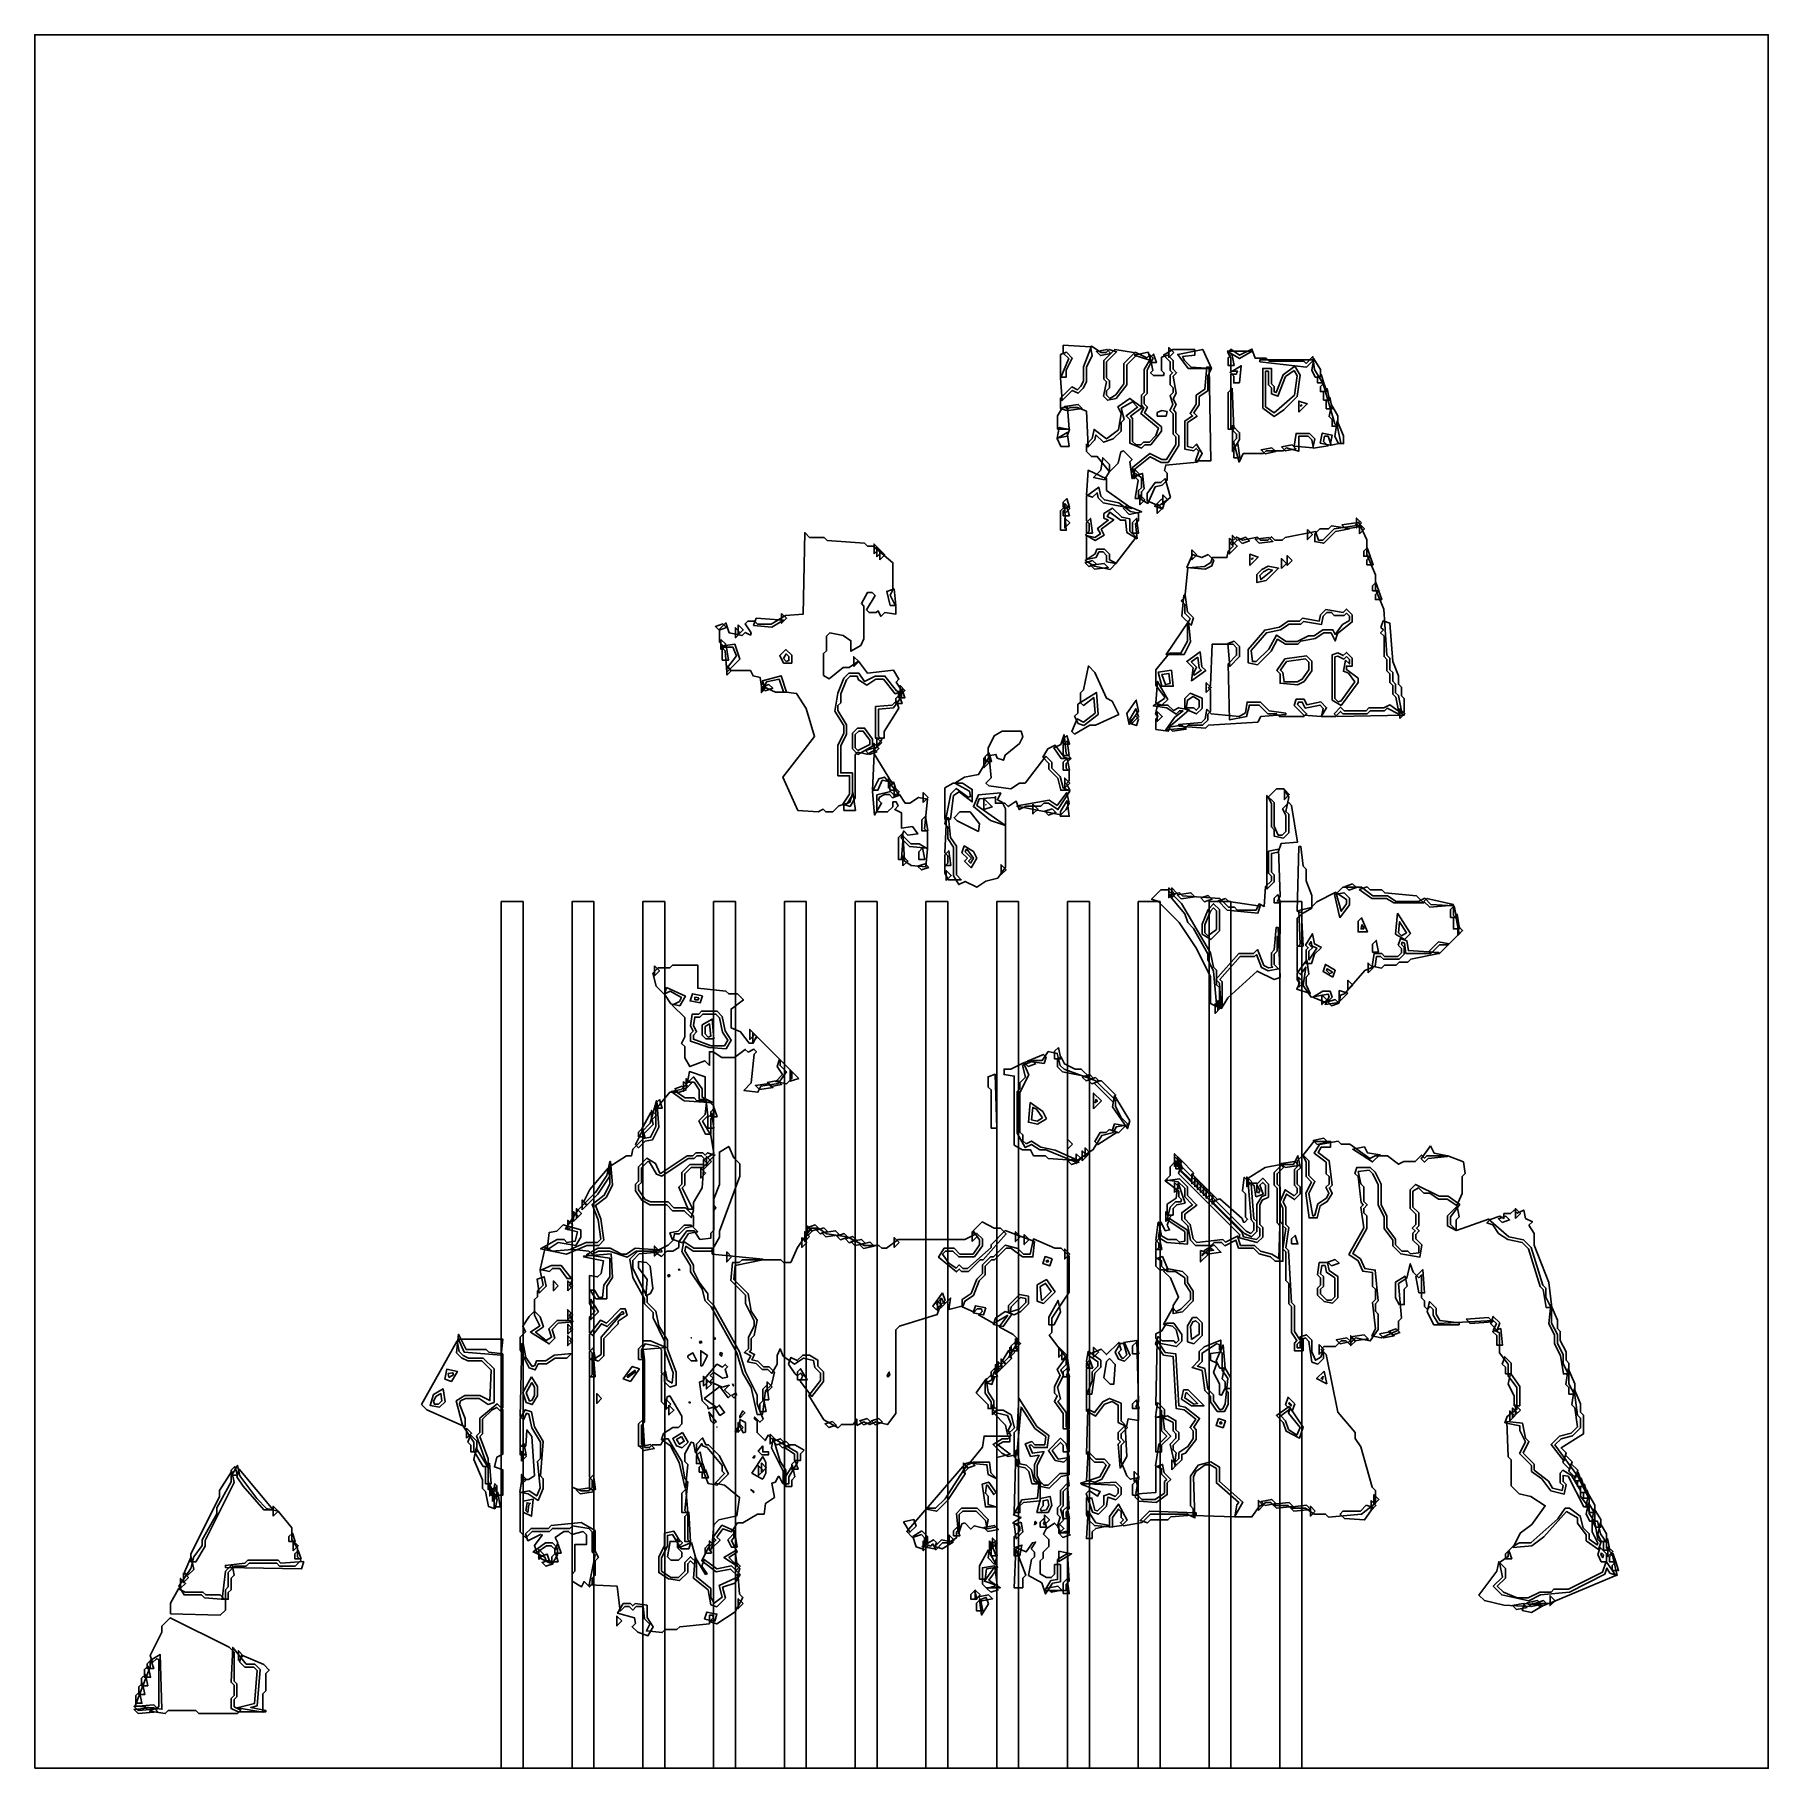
# Model space of a CAD drawing. Header units: millimetres. Extents: x 0 to 283, y 0 to 283.
import ezdxf

# ---------------------------------------------------------------- set-up
doc = ezdxf.new("R2010")
doc.units = ezdxf.units.MM
for name, color, linetype in [('CUT_OUTLINE', 5, 'Continuous'), ('CUT_SLOT', 1, 'Continuous'), ('ENG_D', 3, 'Continuous'), ('ENG_K', 2, 'Continuous'), ('ENG_L', 4, 'Continuous')]:
    doc.layers.add(name, color=color, linetype=linetype)

msp = doc.modelspace()

# ---------------------------------------------------------------- linework, layer by layer
at = {"layer": 'CUT_OUTLINE'}
msp.add_lwpolyline([(0, 0), (282.84, 0), (282.84, 282.84), (0, 282.84), (0, 0)], close=True, dxfattribs=at)
at = {"layer": 'CUT_SLOT'}
for points in [[(76.13, 0), (79.69, 0), (79.69, 141.42), (76.13, 141.42), (76.13, 0)], [(87.68, 0), (91.24, 0), (91.24, 141.42), (87.68, 141.42), (87.68, 0)], [(99.22, 0), (102.79, 0), (102.79, 141.42), (99.22, 141.42), (99.22, 0)], [(110.77, 0), (114.34, 0), (114.34, 141.42), (110.77, 141.42), (110.77, 0)], [(122.32, 0), (125.88, 0), (125.88, 141.42), (122.32, 141.42), (122.32, 0)], [(133.87, 0), (137.43, 0), (137.43, 141.42), (133.87, 141.42), (133.87, 0)], [(145.41, 0), (148.98, 0), (148.98, 141.42), (145.41, 141.42), (145.41, 0)], [(156.96, 0), (160.52, 0), (160.52, 141.42), (156.96, 141.42), (156.96, 0)], [(168.51, 0), (172.07, 0), (172.07, 141.42), (168.51, 141.42), (168.51, 0)], [(180.05, 0), (183.62, 0), (183.62, 141.42), (180.05, 141.42), (180.05, 0)], [(191.6, 0), (195.16, 0), (195.16, 141.42), (191.6, 141.42), (191.6, 0)], [(203.15, 0), (206.71, 0), (206.71, 141.42), (203.15, 141.42), (203.15, 0)]]:
    msp.add_lwpolyline(points, close=True, dxfattribs=at)
at = {"layer": 'ENG_D'}
for points in [[(177.28, 221.91), (177.74, 220.07), (177.25, 219.58), (177.25, 218.16), (175.96, 216.88), (174.36, 216.34), (173.15, 217.55), (172.99, 216.73), (171.85, 215.59), (171.6, 221.4), (170.13, 222.03), (168.86, 222.03), (168.36, 221.53), (167.35, 221.86), (167.35, 223.54), (169.19, 225.38), (170.13, 224.91), (170.69, 225.47), (171.12, 226.33), (171.12, 228.67), (172.42, 232.05), (174.02, 230.99), (174.79, 230.99), (175.3, 231.49), (176.51, 231.09), (174.89, 229.48), (174.89, 226.84), (175.36, 226.37), (175.36, 225.23), (174.89, 224.76), (174.89, 224.01), (175.4, 223.51), (176.38, 224.1), (177.72, 225.88), (177.72, 229.2), (179.56, 231.04), (181.44, 230.1), (181.96, 230.61), (182.48, 230.09), (181.49, 228.1), (181.49, 224.29), (181.02, 223.82), (181.02, 222.6), (181.54, 222.08), (181.08, 221.15), (183.85, 218.84), (183.85, 218.18), (182.08, 215.9), (181.12, 215.9), (180.6, 215.39), (178.66, 216.22), (178.66, 220.05), (178.07, 220.64), (179.95, 222.06), (179.09, 222.92), (177.28, 221.91)], [(167.35, 230.69), (168.36, 231.02), (169.29, 230.09), (168.29, 228.1), (168.29, 226.98), (167.35, 226.98), (167.35, 230.69)], [(186.2, 215.97), (186.2, 217.22), (185.73, 217.69), (185.73, 220.99), (185.21, 221.51), (185.71, 222.52), (185.23, 223.98), (185.73, 224.49), (185.73, 225.23), (185.26, 225.71), (185.26, 227.31), (185.64, 227.69), (185.26, 228.06), (185.26, 229.48), (184.17, 230.56), (185.67, 231.46), (189.27, 231.46), (189.27, 230.54), (187.27, 230.32), (187.58, 229.71), (188.67, 228.62), (191.99, 228.37), (191.39, 227.16), (191.39, 224.73), (189.98, 223.79), (189.98, 222.43), (189.1, 221.12), (189.64, 220.58), (188.09, 219.55), (188.09, 215.63), (188.96, 215.45), (189.55, 216.05), (190.49, 214.49), (189.65, 213.09), (184.52, 212.62), (184.34, 211.74), (184.79, 211.29), (184.79, 210.15), (183.96, 209.32), (182.83, 209.1), (181.6, 206.37), (180.08, 207.28), (180.08, 208.46), (180.55, 208.93), (180.55, 210.59), (179.13, 211.53), (179.13, 212.24), (181.93, 214.53), (183.9, 213.55), (184.66, 213.55), (186.2, 215.97)], [(196.07, 227.43), (196.12, 227.8), (196.24, 227.92), (195.16, 227.92), (195.16, 229.99), (194.64, 231.03), (195.13, 231.53), (196.59, 230.55), (198.6, 231.56), (199.1, 230.05), (200.92, 230.05), (201.39, 229.57), (207.04, 229.57), (207.42, 229.2), (208.53, 230.31), (208.82, 228.24), (210.23, 225.9), (212.11, 219.33), (212.58, 218.85), (213.12, 216.19), (211.5, 215.87), (211.02, 217.32), (210.44, 217.32), (210.27, 216.45), (210.98, 215.74), (208.64, 215.4), (208.38, 216.73), (207.79, 217.32), (206.24, 217.32), (206.24, 214.89), (204.19, 215.41), (203.74, 214.96), (200.92, 214.96), (200.44, 214.49), (197.19, 214.49), (196.51, 213.12), (195.61, 216.44), (196.1, 216.94), (196.1, 217.69), (195.16, 218.63), (195.16, 227.45), (196.06, 227.45), (196.07, 227.43)], [(205.46, 228.06), (204.08, 227.07), (202.84, 223.86), (201.76, 224.22), (201.76, 225.23), (201.29, 225.71), (201.29, 227.92), (200.82, 227.92), (200.82, 222.15), (202.22, 221.15), (205.55, 224.04), (205.99, 227.17), (205.46, 228.06)], [(206.78, 222.43), (206.54, 222.35), (206.58, 222.23), (206.78, 222.43)], [(166.81, 217.02), (167.16, 218.77), (168.84, 218.44), (168.47, 217.35), (166.81, 217.02)], [(173.96, 211.77), (174.25, 213.81), (175.36, 212.7), (175.36, 211.6), (174.54, 210.22), (172.76, 210.57), (173.96, 211.77)], [(179.89, 200.61), (178.21, 201.62), (177.98, 203.65), (177.17, 203.65), (175.43, 204.95), (174.99, 204.22), (176.04, 203.69), (174.01, 202.16), (174.49, 201.2), (173.01, 200.31), (171.45, 201.24), (172.06, 201.86), (172.06, 203.08), (171.59, 203.55), (171.59, 207.54), (173.64, 209), (173.93, 207.53), (174.54, 206.93), (176.88, 206.46), (178.76, 205.05), (180.08, 204.78), (180.08, 203.55), (179.62, 203.09), (179.89, 200.61)], [(184.35, 206.54), (184, 205.47), (182.7, 205.9), (183.85, 207.04), (184.35, 206.54)], [(184.08, 206.14), (184.08, 207.75), (184.89, 206.95), (184.08, 206.14)], [(168.06, 204.73), (168.06, 206.34), (168.86, 205.53), (168.06, 204.73)], [(168.06, 203.98), (168.86, 203.18), (168.06, 202.37), (168.06, 203.98)], [(187.38, 172.53), (186.77, 172.53), (186.23, 172), (184.7, 173.02), (182.5, 173.33), (184.32, 174.55), (184.32, 174.81), (182.9, 176.7), (182.9, 179.22), (185.15, 181.96), (187.01, 181.96), (188.09, 183.91), (188.09, 186.73), (188.51, 187.57), (187.62, 188.46), (187.62, 189.88), (187.05, 190.45), (187.63, 191.03), (188.11, 195.85), (190.84, 196.1), (191.9, 196.73), (192.16, 197.52), (194.5, 197.52), (194.71, 198.58), (195.54, 199.4), (195.06, 199.88), (196.06, 200.87), (197.08, 200.36), (199.48, 200.84), (199.97, 200.35), (201.19, 200.35), (201.76, 200.92), (202.33, 200.35), (203.55, 200.35), (204, 200.8), (208.99, 201.8), (209.47, 200.35), (210.15, 200.35), (212.02, 202.22), (215.32, 202.69), (215.98, 203.35), (217.32, 200.4), (217.32, 198.04), (218.73, 194.74), (218.73, 192.38), (220.14, 189.09), (220.61, 181.59), (221.09, 181.12), (221.09, 179.23), (221.56, 178.76), (221.56, 177.35), (222.03, 176.87), (222.03, 175.46), (222.48, 175.01), (222.99, 172.46), (222.55, 172.01), (220.66, 172.95), (220.24, 172.53), (217.89, 172.53), (217.42, 172.06), (213.45, 172.06), (213.07, 172.44), (212.23, 171.59), (209.96, 171.59), (210.23, 172.93), (209.7, 173.46), (207.29, 172.97), (206.8, 173.95), (206.17, 173.95), (206.04, 173.54), (207.52, 172.06), (207.04, 171.59), (203.08, 171.59), (202.61, 172.06), (201.19, 172.06), (199.78, 173.48), (198.17, 173.48), (197.71, 171.63), (194.93, 171.07), (194.69, 180.17), (196.1, 181.59), (196.1, 182.81), (195.54, 183.38), (192.09, 183.38), (191.86, 176.68), (191.49, 176.31), (191.86, 175.93), (191.86, 172.44), (191.39, 171.97), (191.39, 171.02), (190.55, 170.18), (188.19, 170.18), (187.73, 169.71), (184.54, 169.42), (186.03, 171.52), (187.38, 172.53)], [(136.94, 198.13), (136.94, 199.74), (137.75, 198.93), (136.94, 198.13)], [(137.41, 199.27), (138.22, 198.46), (137.41, 197.66), (137.41, 199.27)], [(137.89, 197.19), (137.89, 198.79), (138.69, 197.99), (137.89, 197.19)], [(173.31, 198.93), (174.52, 198.93), (175.36, 198.09), (175.36, 197.19), (176.47, 196.64), (175.44, 195.61), (172.92, 196.12), (171.39, 197.04), (173.04, 198.14), (173.31, 198.93)], [(189.6, 197.99), (188.8, 197.19), (188.8, 198.79), (189.6, 197.99)], [(198.52, 197.37), (198.56, 197.25), (198.77, 197.45), (198.52, 197.37)], [(201.32, 195.62), (200.49, 195.2), (199.9, 194.61), (200.03, 193.94), (201.93, 195.5), (201.32, 195.62)], [(140.51, 189.74), (139.59, 189.74), (139.02, 192.02), (140.21, 192.41), (140.51, 189.74)], [(112.87, 186.1), (111.66, 185.7), (111.05, 186.31), (112.26, 186.71), (112.87, 186.1)], [(117.69, 187.63), (122.15, 187.33), (120.26, 186.2), (117.3, 186.47), (117.69, 187.63)], [(121.86, 188.42), (122.66, 187.62), (121.86, 186.81), (121.86, 188.42)], [(199.31, 180.55), (201.34, 182.58), (202.62, 184.89), (204.19, 183.85), (205.95, 183.85), (207.83, 184.79), (208.76, 184.79), (210.18, 185.73), (211.81, 185.73), (212.17, 185), (213.39, 186.62), (214.49, 187.28), (214.49, 187.99), (214.02, 188.46), (213.64, 188.09), (212.03, 188.09), (211.56, 188.56), (210.82, 188.56), (210.23, 187.97), (209.96, 186.64), (207.03, 187.13), (206.57, 186.68), (204.66, 186.68), (203.27, 185.75), (200.95, 185.28), (198.47, 182.36), (198.67, 180.55), (199.31, 180.55)], [(111.96, 184.18), (112.76, 183.38), (111.96, 182.57), (111.96, 184.18)], [(112.67, 182.33), (111.93, 183.07), (114.24, 183.4), (115.06, 180.96), (112.94, 178.84), (112.67, 182.33)], [(123.51, 180.31), (122.18, 180.31), (121.57, 181.54), (122.57, 182.53), (123.51, 181.59), (123.51, 180.31)], [(189.79, 181.3), (188.69, 180.52), (189.56, 179.65), (189.05, 178.64), (189.16, 178.33), (190.32, 179.16), (189.99, 179.5), (189.79, 181.3)], [(214.02, 181.39), (213.59, 180.97), (212.59, 181.47), (212.13, 181.32), (212.13, 174.52), (212.67, 173.98), (213.16, 174.15), (215.38, 177.25), (214.34, 178.7), (213.51, 178.98), (213.87, 180.79), (214.49, 180.17), (214.49, 180.92), (214.02, 181.39)], [(119.08, 176.37), (118.73, 177.41), (121.78, 178.24), (122.66, 175.6), (120.87, 175.6), (119.08, 176.37)], [(134.27, 165.76), (133.88, 165.37), (133.88, 158.33), (133.04, 156.93), (131.86, 157.32), (132.94, 158.93), (132.94, 161.93), (131.05, 161.93), (131.05, 166.93), (131.99, 168.82), (131.99, 170.11), (130.57, 172.49), (131.06, 175.43), (132.03, 177.85), (132.84, 178.66), (134.48, 178.66), (135.37, 177.32), (137.12, 178.19), (138.71, 178.19), (140.62, 175.8), (141.42, 175.53), (141.42, 174.82), (140.14, 173.02), (137.65, 172.79), (137.65, 168.39), (138.19, 167.85), (136.87, 165.99), (135.8, 165.45), (134.27, 165.76)], [(185.24, 176.97), (185.05, 178.63), (183.92, 178.47), (184.48, 176.81), (185.24, 176.97)], [(207.33, 181.01), (204.25, 180.56), (203.25, 179.16), (203.63, 178.77), (203.85, 177.25), (205.95, 177.25), (206.79, 177.67), (207.89, 179.21), (207.89, 180.45), (207.33, 181.01)], [(119.36, 176.31), (118.56, 175.5), (118.56, 177.11), (119.36, 176.31)], [(141.19, 175.03), (141.19, 176.64), (141.99, 175.83), (141.19, 175.03)], [(171.16, 170.15), (170.25, 170.46), (169.65, 171.64), (170.18, 172.16), (170.18, 173.61), (173.21, 175.54), (173.49, 171.95), (171.16, 170.15)], [(178.6, 171.08), (179.67, 172.86), (180.11, 171.53), (179.13, 170.55), (178.6, 171.08)], [(187.88, 172.9), (188.01, 173.01), (189.13, 173.01), (189.5, 172.63), (189.98, 173.1), (189.98, 174.29), (189.03, 174.85), (188.07, 174.28), (187.88, 172.9)], [(222.74, 171.26), (222.74, 172.87), (223.54, 172.06), (222.74, 171.26)], [(183.14, 172.4), (183.95, 171.59), (183.14, 170.79), (183.14, 172.4)], [(134.32, 166.06), (136.24, 167.02), (136.24, 167.74), (135.17, 169.23), (134.45, 169.23), (133.88, 168.67), (133.88, 166.5), (134.32, 166.06)], [(166.9, 161.57), (165.46, 163.01), (165.46, 163.95), (164.46, 164.96), (165.3, 166.35), (166.48, 166.94), (167.96, 164.96), (168.96, 164.62), (168.29, 163.95), (168.29, 163.2), (168.76, 162.73), (168.76, 161.12), (168.34, 160.7), (168.91, 159.57), (167.4, 159.57), (166.9, 161.57)], [(168.8, 165.23), (167.82, 165.23), (167.82, 166.97), (168.46, 167.61), (168.8, 165.23)], [(154.86, 164.85), (155.66, 164.05), (154.86, 163.24), (154.86, 164.85)], [(155.09, 164.28), (155.09, 165.09), (155.67, 165.66), (156.13, 164.28), (155.09, 164.28)], [(138.65, 158.86), (137.84, 158.46), (137.68, 157.98), (138.18, 157.49), (137, 155.52), (136.7, 159.38), (137.72, 161.41), (138.67, 161.73), (141.11, 158.75), (139.94, 158.36), (139.44, 158.86), (138.65, 158.86)], [(144.96, 157.59), (144.96, 159.2), (145.76, 158.39), (144.96, 157.59)], [(149.89, 158.72), (149.41, 154.86), (148.49, 154.86), (148.49, 159.94), (149.84, 160.75), (151.39, 160.75), (152.97, 159.7), (152.97, 157.68), (150.83, 159.29), (149.89, 158.72)], [(157.86, 157.62), (158.39, 156.56), (158.39, 153.82), (155.92, 154.65), (153.16, 156.91), (153.99, 158.85), (157.61, 159.13), (157.06, 158.03), (157.86, 157.62)], [(166.82, 157.06), (168.42, 159.19), (168.77, 157.42), (168.25, 156.37), (167.43, 155.54), (160.28, 156.97), (160.28, 157.01), (165.52, 157.93), (166.82, 157.06)], [(204.6, 158.44), (204.14, 156.11), (204.59, 155.66), (204.59, 152.64), (203.72, 151.77), (202.23, 152.07), (202.23, 153.11), (201.76, 153.58), (201.76, 157.39), (201.24, 158.44), (202.61, 159.81), (203.78, 159.81), (204.6, 158.44)], [(155.2, 157.25), (155.18, 157.21), (155.23, 157.21), (155.2, 157.25)], [(145.36, 155.36), (145.7, 152.97), (144.72, 152.97), (144.72, 154.72), (145.36, 155.36)], [(148.49, 149.34), (148.79, 155.09), (149.07, 155.1), (149.43, 151.88), (150.38, 150.45), (150.38, 145.76), (151.18, 144.96), (149.05, 144.96), (148.49, 146.08), (148.49, 147.18), (148.96, 147.65), (148.96, 148.87), (148.49, 149.34)], [(141.7, 152.09), (142.93, 150.85), (144.32, 150.85), (145.68, 150.03), (145.41, 147.05), (142.99, 147.32), (141.41, 148.37), (141.7, 152.09)], [(152.17, 148.49), (151.29, 149.37), (151.66, 150.5), (153.15, 149.6), (153.71, 148.48), (152.78, 146.93), (151.69, 148.02), (152.17, 148.49)], [(201.26, 130.1), (200.16, 130.64), (199.32, 132.75), (199.03, 132.46), (196.68, 132.46), (193.36, 128.7), (193.75, 128.32), (193.75, 124.69), (192.82, 124.69), (192.34, 130.04), (191.39, 131.94), (191.39, 132.87), (189.08, 137.04), (188.12, 137.99), (187.65, 139.42), (185.06, 142.52), (186.75, 142.86), (187.25, 142.36), (193.38, 141.89), (194.79, 140.48), (195.73, 140.48), (196.2, 140.01), (199.26, 140.01), (199.77, 141.03), (200.61, 140.61), (200.82, 143.88), (201.76, 144.82), (201.76, 145.57), (201.29, 146.04), (201.29, 149.63), (202.93, 149.96), (203.18, 142.31), (202.76, 141.47), (203.18, 141.05), (203.18, 136.14), (202.7, 135.67), (202.7, 133.31), (202.23, 132.84), (202.23, 131.15), (202.95, 130.43), (201.26, 130.1)], [(157.68, 145.8), (157.68, 147.41), (158.49, 146.61), (157.68, 145.8)], [(185.83, 142.84), (185.03, 142.03), (185.03, 143.64), (185.83, 142.84)], [(206.47, 134.44), (206.23, 139.95), (208.24, 140.46), (209.16, 141.38), (212.28, 142.94), (213.17, 139.83), (214.02, 141.03), (214.02, 141.77), (212.47, 142.8), (213.45, 143.78), (216.45, 143.78), (218.34, 142.36), (220.69, 142.36), (222.1, 141.42), (225.75, 141.42), (226.79, 141.94), (227.79, 140.94), (231.46, 140.7), (231.46, 139.16), (231.91, 138.71), (232.42, 136.16), (230.61, 134.35), (229.2, 134.35), (227.79, 132.94), (223.71, 132.94), (223.47, 134.64), (223.12, 134.76), (223.01, 134.41), (223.45, 133.98), (223.45, 132.84), (222.6, 131.99), (220.05, 131.99), (219.58, 132.46), (218.94, 132.46), (218.71, 130.89), (216.99, 130.15), (213.68, 126.37), (213.04, 126.16), (212.8, 124.95), (210.54, 124.63), (211.17, 125.88), (211.03, 126.31), (208.25, 125.84), (206.94, 127.69), (207.37, 130.72), (206.51, 129.51), (206, 130.01), (206, 133.98), (206.47, 134.44)], [(192.8, 136.83), (192.8, 139.91), (192.33, 140.38), (191.83, 139.87), (190.92, 137.6), (190.92, 136.33), (191.42, 135.84), (192.8, 136.83)], [(216.51, 137.67), (216.41, 136.94), (216.85, 136.94), (216.85, 137.11), (216.51, 137.67)], [(222.51, 136.32), (223.01, 135.83), (223.82, 136.31), (222.68, 138.12), (222.51, 136.32)], [(207.89, 131.83), (209.2, 133.79), (208.39, 134.19), (208.25, 134.88), (207.95, 134.39), (208.46, 133.88), (207.89, 133.31), (207.89, 131.83)], [(101.12, 130.91), (101.92, 130.11), (101.12, 129.3), (101.12, 130.91)], [(211.66, 129.97), (210.85, 130.46), (210.75, 130.17), (211.25, 129.67), (211.66, 129.81), (211.66, 129.97)], [(103.1, 127.37), (106.17, 125.97), (105.24, 124.42), (103.8, 124.71), (102.74, 126.3), (103.1, 127.37)], [(206.24, 127.42), (206.24, 129.03), (207.04, 128.22), (206.24, 127.42)], [(108.97, 126.04), (108.58, 124.89), (106.94, 125.21), (107.32, 126.37), (108.97, 126.04)], [(192.57, 124.78), (193.37, 123.98), (192.57, 123.17), (192.57, 124.78)], [(210.01, 126.2), (210.82, 125.39), (210.01, 124.59), (210.01, 126.2)], [(112.18, 122.68), (112.65, 120.3), (113.65, 118.8), (112.79, 117.37), (110.02, 117.62), (107.01, 118.62), (107.01, 119.83), (107.43, 120.25), (107, 121.11), (107.28, 123.04), (108.33, 123.04), (108.8, 123.51), (111.35, 123.51), (112.18, 122.68)], [(109.37, 119.83), (109.9, 119.3), (110.29, 119.43), (110.11, 121.46), (109.37, 121.02), (109.37, 119.83)], [(117.48, 119.74), (116.67, 118.93), (116.67, 120.54), (117.48, 119.74)], [(161.18, 114.69), (163.06, 115.49), (164.39, 115.49), (165.35, 116.93), (166.83, 116.64), (167.33, 114.67), (167.95, 114.05), (173.14, 112.16), (176.31, 108.99), (176.31, 108.01), (177.21, 106.21), (178.46, 104.96), (176.46, 104.67), (176, 103.74), (174.1, 103.27), (172.71, 100.95), (169.73, 98.97), (164.95, 100.88), (163.98, 100.88), (162.62, 101.79), (161.6, 101.28), (160.28, 103.65), (160.28, 110.41), (160.75, 110.88), (160.75, 111.82), (161.67, 112.74), (161.18, 114.69)], [(123.51, 112.57), (122.64, 111.7), (120.91, 112.05), (122.03, 113.17), (121.13, 114.52), (121.52, 115.69), (123.51, 113.71), (123.51, 112.57)], [(103.84, 110.43), (105.48, 110.76), (107.51, 112.79), (108.89, 110.86), (108.89, 109.51), (110.74, 108.59), (110.74, 108.58), (105.98, 108.9), (103.84, 110.43)], [(119.82, 111.74), (120.47, 111.08), (118.24, 110.77), (117.59, 111.42), (119.82, 111.74)], [(119.49, 111.87), (121.23, 112.21), (121.86, 111.58), (120.13, 111.23), (119.49, 111.87)], [(101.83, 104.6), (100.8, 102.56), (99.58, 102.31), (98.52, 101.25), (98, 101.78), (99.04, 103.85), (100.43, 105.25), (101.43, 108.89), (101.5, 108.89), (101.83, 104.6)], [(101.35, 107.72), (101.35, 108.52), (101.93, 109.1), (102.39, 107.72), (101.35, 107.72)], [(109.38, 106.65), (109.66, 109.17), (110.78, 108.05), (110.78, 106.44), (110.31, 105.97), (110.31, 103.47), (109.46, 103.47), (108.37, 105.64), (109.38, 106.65)], [(164.42, 106.14), (163.42, 107.53), (162.84, 107.82), (162.65, 105.78), (163.53, 105.61), (164.42, 106.14)], [(173.04, 108.55), (173.38, 108.89), (173.15, 109.12), (173.04, 108.55)], [(207.42, 98.94), (206.91, 99.97), (208.72, 102.29), (211.42, 102.29), (211.42, 101.35), (209.91, 101.35), (209.38, 100.47), (211.17, 99.12), (211.67, 95.14), (211.24, 94.71), (211.69, 93.8), (210.89, 92.46), (209.74, 91.77), (209.25, 89.8), (207.92, 89.8), (207.41, 93.85), (208.31, 95.65), (207.42, 96.54), (207.42, 98.94)], [(86.76, 83.9), (82.53, 84.75), (85.26, 86.27), (86.36, 86.27), (86.82, 85.81), (88.2, 86.01), (88.57, 87.51), (86.59, 88.01), (88.68, 91.13), (91.51, 93.96), (93.35, 96.73), (93.81, 99), (93.94, 98.99), (94.29, 95.18), (93.29, 93.18), (91.5, 91.84), (92.39, 89.63), (92.88, 86.18), (92.02, 85.32), (90.09, 85.32), (86.76, 83.9)], [(102.22, 97.11), (106.47, 99.94), (107.38, 99.94), (107.85, 100.41), (108.99, 100.41), (109.37, 100.04), (109.77, 100.44), (110.98, 100.04), (108.99, 98.05), (107.11, 98.05), (106.07, 97.01), (106.07, 95.13), (105.65, 94.71), (107.5, 91), (107.11, 89.84), (105.97, 90.98), (104.08, 90.98), (103.14, 91.92), (100.34, 91.92), (99.06, 92.69), (98.05, 94.21), (98.05, 95.32), (98.52, 95.79), (98.52, 98.15), (99.9, 99.53), (101.3, 98.69), (101.98, 97.11), (102.22, 97.11)], [(204.49, 42.9), (202.13, 42.9), (201.66, 43.37), (200.88, 43.37), (199.8, 42.72), (198.58, 41.01), (195.83, 41.01), (196.12, 43.01), (196.47, 43.36), (192.8, 46.56), (192.8, 48.89), (191.8, 49.5), (190.99, 49.5), (189.45, 48.4), (189.04, 47.56), (189.28, 40.86), (188.03, 41.48), (182.06, 41.48), (180.66, 40.09), (177.64, 39.58), (177.15, 40.07), (177.62, 40.54), (177.25, 40.91), (177.25, 41.86), (176.81, 42.3), (175.83, 40.94), (175.83, 39.34), (172.9, 39.61), (172.1, 40.4), (171.59, 41.43), (171.59, 44.08), (172.48, 44.08), (172.97, 42.14), (173.41, 41.99), (174.42, 43), (174.42, 44.48), (175.38, 44.8), (176.26, 44.36), (176.78, 44.88), (176.78, 45.63), (176.2, 46.2), (170.66, 46.49), (170.66, 46.53), (173.79, 47.57), (174.83, 49.46), (174.32, 49.97), (172.91, 49.97), (171.59, 51.29), (171.84, 58.59), (172.93, 58.05), (174.26, 59.82), (175.35, 60.36), (177.25, 59.55), (177.25, 56.67), (178.29, 55.63), (177.25, 54.59), (177.25, 53.84), (177.82, 53.27), (177.25, 52.7), (177.25, 50.01), (178.16, 47.74), (178.74, 47.16), (180.14, 47.44), (179.63, 44.86), (180.65, 43.84), (182.83, 43.84), (184.32, 44.9), (184.32, 46.77), (184.69, 47.14), (183.85, 47.99), (183.85, 48.88), (182.88, 49.36), (183.39, 52.91), (184.69, 54.21), (183.85, 55.06), (183.85, 57.21), (184.82, 57.53), (186.2, 56.7), (186.2, 55.25), (186.68, 54.78), (186.68, 53.64), (185.73, 52.7), (185.73, 51.95), (186.22, 51.47), (186.04, 49.9), (186.68, 50.54), (186.68, 51.51), (188.16, 52.5), (189.03, 53.81), (189.03, 55.06), (188.49, 55.6), (189.42, 56.99), (187.52, 58.47), (186.22, 58.73), (185.74, 67.2), (184.19, 67.43), (182.88, 69.26), (183.27, 70.44), (183.95, 69.77), (185.83, 69.77), (186.2, 69.39), (186.65, 69.84), (186.23, 71.53), (185.62, 72.14), (184.19, 72.43), (185.68, 75.11), (186.25, 74.53), (187.01, 74.91), (188.56, 76.47), (188.56, 77.71), (187.62, 79.12), (187.62, 80.02), (186.13, 81.08), (184.69, 81.08), (183.85, 81.93), (183.85, 82.82), (182.9, 83.29), (182.9, 84.48), (183.38, 84.95), (183.38, 85.7), (182.89, 86.18), (183.31, 89.09), (183.38, 89.1), (183.82, 86.89), (184.86, 86.27), (186.3, 86.27), (186.75, 85.82), (187.62, 85.99), (187.62, 87.56), (184.76, 89.46), (185.28, 91.57), (186.11, 92.4), (186.98, 92.4), (187.11, 92.8), (186.68, 93.24), (186.68, 94.16), (184.43, 95.85), (186.76, 96.18), (188.09, 94.85), (188.09, 93.44), (189.63, 91.9), (187.62, 90.39), (187.62, 89.66), (188.54, 88.74), (189.01, 86.38), (189.59, 85.81), (193.83, 86.28), (194.27, 85.85), (196.24, 86.84), (196.75, 85.32), (199.03, 85.32), (200, 84.36), (201.86, 83.89), (202.96, 83.16), (203.17, 88.53), (202.7, 89), (202.7, 94.65), (202.23, 95.13), (202.23, 97.21), (203.55, 98.52), (205.39, 98.52), (206.1, 99.95), (206.5, 97.97), (206, 97.48), (206, 95.32), (206.48, 94.85), (206.48, 93.71), (205.56, 92.8), (204.22, 93.69), (203.67, 92.4), (204.12, 91.51), (204.12, 88.72), (204.6, 88.24), (204.13, 84.94), (204.58, 84.48), (205.06, 76), (205.53, 75.52), (205.53, 71.25), (206.48, 69.84), (206.48, 70.41), (207.48, 70.74), (208.36, 69.87), (208.36, 67.93), (208.94, 66.57), (209.81, 67.1), (210.14, 68.08), (210.7, 67.53), (212.59, 58.09), (215.43, 54.77), (215.43, 53.81), (216.36, 52.43), (218.23, 45.85), (218.73, 45.35), (218.73, 43.25), (216.46, 41.49), (211.1, 41), (210.62, 41.48), (208.76, 41.48), (207.35, 42.43), (204.96, 42.43), (204.49, 42.9)], [(186.77, 98.99), (185.97, 98.19), (185.97, 99.8), (186.77, 98.99)], [(186.2, 98.62), (186.78, 99.2), (187.24, 97.82), (186.2, 97.82), (186.2, 98.62)], [(216.98, 101.38), (217.47, 100.39), (219.47, 100.1), (218.29, 98.93), (215.05, 101), (216.98, 101.38)], [(227.72, 101.57), (228.32, 100.38), (230.52, 99.94), (230.51, 99.83), (227.33, 99.48), (226.75, 98.9), (226.2, 99.44), (227.72, 101.57)], [(108.66, 97.91), (109.46, 97.11), (108.66, 96.3), (108.66, 97.91)], [(198.47, 89.46), (197.97, 95.46), (199.4, 95.46), (199.4, 95.32), (200.35, 96.26), (201.29, 95.32), (201.29, 93.19), (200.29, 92.69), (199.88, 91.87), (199.88, 88.72), (200.35, 88.25), (200.35, 86.64), (199.47, 85.77), (196.58, 86.56), (196.58, 87.11), (186.64, 97.05), (187.04, 98.25), (197.66, 87.64), (198.41, 87.26), (198.93, 87.78), (198.93, 89), (198.47, 89.46)], [(198.56, 95.7), (197.75, 94.89), (197.75, 96.5), (198.56, 95.7)], [(216.84, 88.2), (216.36, 91.54), (216.75, 91.92), (216.39, 92.29), (215.91, 96.53), (215.4, 97.05), (215.73, 98.05), (217.89, 98.05), (218.69, 97.25), (219.67, 95.28), (219.67, 91.98), (220.62, 90.09), (220.62, 88.23), (222.03, 86.35), (222.03, 85.42), (223.07, 84.38), (224.01, 84.38), (224.47, 83.92), (225.8, 84.11), (225.8, 85.23), (224.86, 86.17), (224.86, 87.31), (225.23, 87.68), (224.76, 88.15), (225.33, 88.72), (225.33, 90.41), (224.39, 91.35), (224.39, 94.38), (225.28, 95.27), (229.16, 93.34), (230.59, 93.34), (232.5, 91.98), (230.99, 89.96), (230.99, 88.72), (231.99, 87.72), (237.17, 89.6), (240.52, 86.72), (242.89, 86.25), (244.16, 84.98), (246.05, 78.85), (246.54, 78.35), (246.54, 76.89), (247.49, 75.01), (247.49, 72.65), (248.43, 70.77), (248.43, 69.35), (249.37, 67.47), (249.37, 66.05), (250.32, 64.17), (250.32, 62.75), (251.25, 60.88), (251.72, 57.62), (252.2, 57.14), (252.2, 55.53), (250.91, 54.23), (249.02, 53.76), (248.03, 52.77), (251.7, 47.73), (253.62, 43.9), (253.62, 42.66), (252.77, 42.66), (250.16, 47.64), (249.37, 47.8), (249.37, 46.77), (249.86, 46.28), (249.56, 44.73), (247.35, 45.28), (245.91, 47.21), (244.19, 48.43), (244.19, 49.4), (242.25, 51.34), (243.22, 53.27), (242.3, 55.1), (242.3, 55.9), (239.87, 56.39), (240.22, 57.42), (241.83, 58.58), (241.83, 62.15), (240.42, 64.03), (240.42, 65.92), (239, 67.8), (239, 71.04), (237.98, 71.55), (238.48, 72.55), (237.97, 73.06), (228.97, 72.59), (228.16, 73.95), (228.16, 74.86), (227.69, 75.33), (227.22, 74.86), (226.75, 75.33), (226.75, 76.27), (226.27, 76.74), (226.27, 80.51), (225.8, 80.04), (224.89, 80.95), (224.43, 82.33), (223.89, 79.99), (222.51, 79.08), (222.98, 73.45), (222.5, 72.97), (222.5, 71.5), (219.7, 70.23), (218.15, 70.54), (218.73, 71.7), (218.25, 75.98), (218.73, 76.47), (218.73, 78.16), (218.26, 78.63), (218.26, 80.88), (216.68, 81.1), (215.95, 82.81), (214.41, 83.83), (216.84, 88.2)], [(199.4, 95.17), (199.4, 93.98), (199.73, 93.87), (199.86, 94.26), (199.4, 95.17)], [(241.59, 89.7), (241.59, 91.31), (242.4, 90.51), (241.59, 89.7)], [(105.97, 88.62), (107.11, 88.62), (108.19, 87.54), (106.68, 87.23), (105.69, 85.75), (103.99, 86.32), (103.64, 87.39), (105.01, 87.66), (105.97, 88.62)], [(126.1, 86.88), (126.1, 88.49), (126.91, 87.68), (126.1, 86.88)], [(126.14, 88.26), (127.34, 88.66), (127.95, 88.05), (126.74, 87.65), (126.14, 88.26)], [(128.76, 88.19), (129.37, 87.58), (128.16, 87.18), (127.55, 87.78), (128.76, 88.19)], [(129.08, 86.72), (128.43, 87.38), (130.66, 87.7), (131.31, 87.04), (129.08, 86.72)], [(156.56, 88.15), (157.55, 88.15), (158.48, 87.22), (154.73, 82.97), (154.25, 82.97), (152.36, 81.08), (151.22, 81.08), (150.85, 81.46), (150.39, 81), (147.48, 83.39), (148.36, 84.85), (150, 84.85), (150.95, 83.91), (153.09, 83.91), (154.15, 85.4), (154.15, 86.2), (153.14, 87.71), (154.57, 89.15), (156.56, 88.15)], [(239.41, 89.06), (238.8, 89.67), (240.01, 90.07), (240.62, 89.46), (239.41, 89.06)], [(87.68, 45.88), (89.14, 45.25), (90.41, 45.25), (90.98, 45.82), (90.98, 47.04), (90.51, 47.51), (90.51, 63.74), (90.98, 64.21), (90.98, 66.59), (92.4, 67.54), (92.4, 70.33), (95.56, 73.98), (96.1, 74.16), (96, 74.48), (95.79, 74.48), (93.38, 72.07), (92.47, 72.53), (91.01, 70.59), (90.51, 71.08), (90.51, 73.64), (91.38, 74.51), (90.51, 75.82), (90.51, 78.02), (91.35, 78.02), (92.06, 76.84), (92.66, 76.84), (92.87, 78.81), (93.81, 80.21), (93.81, 83.23), (90.05, 83.77), (91.86, 84.85), (93.87, 84.85), (95.75, 83.91), (96.57, 83.91), (97.99, 84.86), (102.29, 84.53), (102.3, 84.25), (98.63, 83.92), (97.58, 82.87), (97.58, 81.61), (99.94, 76.89), (99.94, 75.99), (101.33, 74.6), (101.81, 72.21), (103.24, 69.83), (103.24, 68.4), (104.65, 64.63), (104.65, 62.53), (103.65, 62.19), (102.77, 63.07), (102.77, 64.01), (102.29, 64.48), (102.29, 68.26), (101.71, 68.84), (99.58, 69.27), (98.99, 68.29), (98.99, 67.04), (99.47, 66.57), (99.47, 56.47), (98.99, 56), (98.99, 52.89), (99.56, 52.33), (100.31, 52.33), (100.78, 52.8), (102.15, 52.8), (102.62, 53.74), (103.37, 53.74), (105.58, 50.05), (106.05, 47.25), (106.55, 46.76), (106.08, 42.04), (106.54, 41.58), (106.54, 37.34), (107.04, 36.83), (106.71, 35.83), (105.46, 35.83), (104.06, 38.16), (103.24, 37.99), (103.24, 36.24), (102.29, 34.36), (102.29, 32.18), (103.78, 31.11), (105.03, 31.11), (106.07, 32.15), (106.07, 33.57), (107.01, 34.51), (107.95, 33.57), (107.95, 31.23), (110.31, 29.34), (110.31, 27.88), (110.85, 26.97), (112.16, 27.91), (111.68, 29.83), (114.76, 31.23), (115.01, 28.39), (115.55, 27.85), (114.26, 25.53), (111.29, 23.55), (110.11, 23.94), (110.75, 24.58), (110.61, 24.98), (110.07, 24.98), (110.07, 23.59), (105.23, 23.11), (104.75, 22.63), (102.86, 22.63), (102.38, 22.14), (99.81, 22.43), (100.36, 23.52), (99.48, 24.4), (99.26, 26.4), (98.15, 26.4), (97.58, 25.83), (97.01, 26.4), (96.26, 26.4), (95.52, 25.66), (95.01, 29.71), (90.46, 29.95), (91.43, 34.81), (90.98, 35.26), (90.98, 38.56), (90.4, 39.14), (87.76, 39.58), (87.31, 39.13), (84.48, 39.13), (84.01, 38.66), (81.18, 38.66), (80.14, 37.61), (79.2, 38.56), (79.2, 44.98), (80.66, 45.27), (81.92, 44.43), (82.49, 45.76), (82.01, 50.06), (82.5, 50.54), (82.5, 53.2), (81.09, 55.54), (80.64, 57.8), (80.26, 57.93), (79.73, 56.88), (79.19, 57.42), (79.46, 69.28), (79.67, 69.3), (80.12, 67.04), (81.17, 65.57), (81.6, 65.71), (81.85, 66.47), (83.37, 66.47), (84.77, 67.4), (87.68, 67.67), (87.68, 45.88)], [(114.09, 79.76), (116.42, 77.42), (116.9, 74.57), (117.87, 73.12), (117.36, 70.59), (116.91, 70.14), (116.91, 68.26), (116.6, 67.95), (117.46, 67.52), (117.02, 66.64), (117.97, 66.45), (118.89, 65.53), (119.83, 65.53), (120.7, 64.65), (120.19, 62.58), (119.25, 61.64), (118.77, 57.75), (117.9, 57.75), (116.92, 62.14), (115.51, 64.49), (114.57, 67.79), (110.35, 75.28), (109.39, 76.25), (108.91, 78.16), (107.01, 81.01), (107.01, 81.96), (105.58, 84.34), (105.9, 85.95), (107.55, 84.85), (110.54, 84.85), (110.54, 83.89), (118.79, 83.09), (118.8, 82.96), (114.3, 82.06), (114.09, 79.76)], [(125.16, 86.6), (125.96, 85.8), (125.16, 84.99), (125.16, 86.6)], [(126.43, 86.74), (125.63, 85.93), (125.63, 87.54), (126.43, 86.74)], [(132.67, 86.64), (131.46, 86.23), (130.85, 86.84), (132.06, 87.24), (132.67, 86.64)], [(134.08, 86.16), (132.87, 85.76), (132.26, 86.37), (133.47, 86.77), (134.08, 86.16)], [(135.54, 85.65), (133.8, 85.3), (133.17, 85.94), (134.9, 86.29), (135.54, 85.65)], [(134.58, 85.47), (136.31, 85.82), (136.95, 85.18), (135.22, 84.83), (134.58, 85.47)], [(141.05, 85.8), (140.24, 84.99), (140.24, 86.6), (141.05, 85.8)], [(158.79, 73.93), (156.51, 72.56), (154, 73.96), (154.59, 74.55), (154.45, 74.95), (153.78, 74.95), (153.26, 74.44), (151.32, 75.27), (151.32, 76.49), (152.78, 77.47), (153.71, 79.8), (154.62, 80.71), (154.62, 82.12), (155.94, 83.44), (156.41, 83.44), (158.32, 85.35), (160.4, 84.83), (161.32, 83.91), (162.44, 83.91), (162.93, 86.36), (166.45, 84.85), (167.45, 84.85), (168.76, 83.54), (168.76, 77.71), (165.93, 73.47), (165.93, 71.08), (165.54, 70.69), (168.29, 67.02), (168.29, 65.9), (167.4, 65.01), (167.85, 64.11), (166.89, 62.2), (167.37, 60.27), (166.95, 59.85), (168.29, 58.06), (168.29, 55.72), (168.76, 55.25), (168.76, 51.62), (167.82, 51.62), (167.82, 52.7), (167.35, 53.17), (166.01, 51.83), (166.99, 50.46), (168.76, 50.71), (168.76, 47.89), (167.46, 47.63), (165.54, 45.71), (164.14, 45.99), (163.11, 47.54), (163.11, 49.55), (163.87, 51.09), (162.49, 50.89), (161.61, 52.94), (162.7, 53.3), (163.2, 52.8), (164.79, 52.8), (164.97, 54.11), (163.17, 55.46), (160.92, 58.93), (160.26, 51.19), (158.83, 50.9), (157.78, 51.43), (156.36, 52.84), (157.86, 53.74), (158.77, 53.74), (159.28, 54.26), (158.84, 55.15), (159.31, 56.1), (158.69, 57.55), (156.86, 58.01), (156.03, 58.83), (156.03, 59.8), (155.09, 61.21), (155.09, 62.84), (156.08, 63.34), (156.54, 64.71), (158.91, 67.09), (160.28, 69.36), (160.28, 70.14), (159.66, 70.76), (157.33, 72.05), (158.79, 73.93)], [(152.97, 85.93), (152.97, 87.54), (153.78, 86.74), (152.97, 85.93)], [(160.85, 86.74), (160.04, 85.93), (160.04, 87.54), (160.85, 86.74)], [(161.46, 87.07), (162.26, 86.27), (161.46, 85.46), (161.46, 87.07)], [(205.06, 85.56), (205.06, 86.36), (205.64, 86.94), (206.1, 85.56), (205.06, 85.56)], [(84.33, 82.02), (85.91, 82.02), (87.72, 79.69), (87.26, 78.77), (87.68, 78.35), (87.68, 74.38), (87.26, 73.96), (87.81, 72.87), (85.43, 72.61), (84.42, 71.59), (84.89, 70.18), (83.94, 69.23), (80.89, 71.18), (82.43, 72.21), (81.55, 73.95), (81.55, 76.47), (82.02, 76.94), (82.02, 77.88), (82.95, 78.8), (82.46, 81.22), (84.33, 82.02)], [(165.14, 82.56), (165.4, 82.64), (165.31, 82.9), (165.05, 82.82), (165.14, 82.56)], [(190.49, 83.82), (190.55, 83.64), (191.28, 84.37), (192.35, 84.52), (191.87, 84.81), (190.49, 83.82)], [(211.74, 75.88), (210.37, 76.15), (209.3, 77.21), (209.3, 78.35), (209.78, 78.82), (209.78, 80.04), (209.29, 80.53), (209.57, 82.5), (210.91, 82.5), (211.17, 81.22), (212.6, 80.26), (212.6, 76.74), (211.74, 75.88)], [(211.6, 81.99), (210.99, 82.6), (212.2, 83), (212.8, 82.39), (211.6, 81.99)], [(148.1, 77.59), (148.53, 76.3), (147.08, 74.86), (146.53, 75.4), (148.1, 77.59)], [(159.13, 74.36), (159.19, 74.45), (160.62, 74.92), (161.69, 75.99), (161.69, 76.65), (160.83, 76.82), (159.32, 75.31), (159.13, 74.36)], [(164.26, 76.37), (164.42, 76.37), (165.86, 77.81), (164.93, 79.12), (164.06, 78.6), (164.26, 76.37)], [(72.63, 54.15), (74.01, 50.48), (74.01, 49.26), (73.17, 49.26), (71.65, 51.79), (71.65, 53.2), (69.78, 56), (68.79, 59.98), (70.17, 60.81), (72.65, 60.81), (74.26, 60.01), (74.48, 64.96), (72.97, 66.47), (70.66, 66.47), (69.63, 66.98), (68.81, 67.8), (69.15, 70.82), (70.38, 68.35), (73.64, 68.35), (74.12, 67.87), (76.37, 67.62), (76.37, 58.83), (75.9, 58.36), (75.38, 58.87), (74.62, 58.5), (73.07, 56.94), (73.07, 54.59), (72.63, 54.15)], [(86.97, 70.85), (86.97, 72.46), (87.78, 71.65), (86.97, 70.85)], [(188.76, 69.96), (189.98, 70.83), (189.98, 72.5), (189.44, 73.03), (188.96, 72.87), (188.57, 72.08), (188.76, 69.96)], [(215.35, 69.75), (214.7, 70.41), (216.93, 70.72), (217.58, 70.07), (215.35, 69.75)], [(87.78, 69.77), (86.97, 68.96), (86.97, 70.57), (87.78, 69.77)], [(90.51, 67.98), (91.13, 68.6), (91.5, 66.7), (90.51, 66.7), (90.51, 67.98)], [(171.9, 68.05), (173.95, 66.59), (173.95, 65.43), (172.99, 64.47), (172.5, 61.05), (171.59, 61.05), (171.59, 65.15), (172.01, 65.57), (171.58, 66.43), (171.9, 68.05)], [(172.77, 67.08), (172.77, 68.69), (173.57, 67.88), (172.77, 67.08)], [(176.85, 66.75), (176.27, 67.89), (177.11, 69.3), (177.87, 69.3), (178.71, 67.36), (177.78, 66.43), (176.85, 66.75)], [(179.75, 69.54), (180.13, 67.65), (179.13, 67.65), (179.13, 68.92), (179.75, 69.54)], [(194.22, 59.46), (194.68, 63.58), (193.75, 64.98), (193.75, 67.78), (193.28, 68.26), (193.28, 69.13), (192.84, 69.27), (190.45, 67.75), (190.45, 66.37), (189.71, 65.63), (190.9, 65.23), (191.38, 61.87), (192.33, 60.91), (192.33, 59.94), (193.37, 58.5), (193.82, 58.65), (194.22, 59.46)], [(206.48, 69.67), (206, 69.2), (206, 68.59), (206.48, 68.59), (206.48, 69.67)], [(209.54, 69.16), (210.34, 68.35), (209.54, 67.55), (209.54, 69.16)], [(214.1, 70.26), (214.73, 69.62), (213, 69.28), (212.36, 69.91), (214.1, 70.26)], [(215.53, 69.77), (214.72, 68.96), (214.72, 70.57), (215.53, 69.77)], [(66.9, 63.48), (67.23, 65.1), (68.96, 64.75), (67.99, 63.12), (66.9, 63.48)], [(123.01, 65.96), (123.37, 67.04), (124.4, 66.52), (125.3, 67.41), (126.4, 67.41), (127.75, 66.6), (127.75, 65.62), (128.69, 64.68), (128.69, 63.09), (126.81, 60.66), (124.88, 63.14), (125.34, 64.06), (124.92, 64.48), (124.45, 64.01), (124.03, 64.43), (123.01, 65.96)], [(168.39, 65.25), (168.85, 63.88), (167.82, 63.88), (167.82, 64.68), (168.39, 65.25)], [(81.09, 62.93), (80.17, 61.27), (80.74, 59.92), (81.15, 60.06), (81.55, 60.87), (81.55, 62.16), (81.09, 62.93)], [(96.68, 64.02), (96.76, 63.78), (98.01, 64.67), (97.93, 64.91), (96.68, 64.02)], [(109.6, 63.5), (110.41, 62.7), (109.6, 61.89), (109.6, 63.5)], [(210.22, 63.98), (209.87, 63.64), (210.1, 63.41), (210.22, 63.98)], [(66.07, 58.91), (64.51, 59.22), (65.09, 60.97), (66.65, 61.9), (66.95, 59.79), (66.07, 58.91)], [(179.13, 59.49), (179.71, 60.07), (180.17, 58.69), (179.13, 58.69), (179.13, 59.49)], [(183.21, 59.66), (184.32, 58.55), (184.32, 57.28), (182.87, 57.28), (183.21, 59.66)], [(187.81, 61.28), (187.64, 60.44), (189.09, 59.41), (189.73, 59.54), (187.99, 61.28), (187.81, 61.28)], [(204.62, 59.46), (204.96, 59.13), (205.03, 59.33), (204.69, 59.67), (204.62, 59.46)], [(103.47, 59.26), (104.28, 58.45), (103.47, 57.65), (103.47, 59.26)], [(130.17, 56.6), (130.78, 55.99), (129.57, 55.59), (128.96, 56.2), (130.17, 56.6)], [(135.23, 56.06), (134.62, 56.67), (135.83, 57.07), (136.44, 56.47), (135.23, 56.06)], [(138.32, 56.47), (137.12, 56.06), (136.51, 56.67), (137.71, 57.07), (138.32, 56.47)], [(204.78, 58.6), (203.3, 57.49), (204.09, 56.7), (204.55, 55.3), (205.9, 54.34), (206.44, 55.59), (204.56, 57.94), (204.78, 58.6)], [(105.68, 54.77), (106.6, 53.23), (105.66, 52.29), (104.72, 52.6), (104.11, 53.83), (105.68, 54.77)], [(107.95, 51.34), (107.95, 52.89), (108.96, 53.9), (109.51, 52.8), (109.93, 52.8), (111.68, 51.05), (113.19, 48.04), (111.33, 46.18), (109.9, 46.46), (107.95, 51.34)], [(115.59, 55.63), (114.79, 54.82), (114.79, 56.43), (115.59, 55.63)], [(119.97, 54.54), (120.78, 53.74), (119.97, 52.94), (119.97, 54.54)], [(120.2, 52.29), (120.51, 53.88), (124.45, 51.52), (124.45, 49.9), (123.04, 47.55), (123.04, 46.43), (122.09, 46.43), (122.09, 48.5), (120.2, 52.29)], [(193.42, 56.16), (193.68, 56.25), (193.6, 56.51), (193.34, 56.42), (193.42, 56.16)], [(79.81, 53.04), (80.19, 51.15), (79.2, 51.15), (79.2, 52.42), (79.81, 53.04)], [(163.07, 46.83), (164.05, 46.34), (164.05, 43.63), (161.33, 43.38), (160.75, 42.8), (160.75, 41.72), (159.8, 41.72), (160.07, 51.84), (160.28, 51.86), (160.71, 49.7), (161.81, 49.48), (162.61, 48.68), (163.07, 46.83)], [(31.11, 29.13), (31.11, 27.56), (27.71, 27.82), (27.24, 28.28), (24.38, 28.28), (23.53, 29.71), (25.47, 32.62), (25.95, 34.52), (27.34, 36.38), (27.34, 37.3), (29.7, 41.54), (29.7, 42.49), (32.06, 46.73), (32.06, 47.68), (33.11, 49.43), (33.45, 47.71), (36.24, 44), (37.83, 42.4), (39.73, 41.93), (41.96, 39.21), (41.96, 37.31), (42.9, 35.9), (42.9, 34.51), (43.47, 33.94), (42.52, 33), (39.97, 33), (39.5, 33.47), (34.98, 33.47), (34.51, 33), (32.62, 33), (31.58, 31.96), (31.58, 29.6), (31.11, 29.13)], [(73.54, 46.43), (73.54, 49.12), (74.2, 49.78), (74.5, 46.43), (73.54, 46.43)], [(118.89, 48.55), (118.09, 47.75), (118.09, 49.36), (118.89, 48.55)], [(144.66, 38.15), (143.24, 37.68), (142.28, 38.64), (145.56, 42.43), (146.98, 42.43), (148.54, 43.99), (152.1, 49.44), (153.15, 49.97), (155.77, 49.97), (156.02, 48.19), (156.98, 47.24), (156.98, 45.16), (156.47, 44.65), (155.44, 46.2), (155.3, 46.2), (155.11, 44.87), (155.56, 44.41), (155.56, 43.07), (156.98, 42.6), (156.98, 39.4), (155.38, 39.08), (155.11, 40.42), (153.58, 41.96), (151.42, 41.96), (150.85, 41.39), (150.85, 39.03), (150.38, 38.56), (150.38, 37.58), (149.03, 36.77), (148.12, 36.77), (147.01, 35.66), (146.54, 36.61), (146.2, 36.26), (145.19, 36.6), (145.19, 37.61), (144.66, 38.15)], [(75.05, 45.25), (74.25, 44.45), (74.25, 46.06), (75.05, 45.25)], [(79.43, 46.34), (79.43, 47.95), (80.24, 47.14), (79.43, 46.34)], [(168.49, 46.5), (168.77, 42.34), (168.29, 41.86), (168.29, 41.11), (168.76, 40.64), (168.76, 38.42), (167.44, 38.42), (166.86, 39.58), (167.31, 40.95), (166.88, 41.39), (166.88, 42.52), (167.35, 43), (167.35, 45.35), (168.49, 46.5)], [(74.72, 43.51), (74.72, 45.12), (75.52, 44.31), (74.72, 43.51)], [(80.62, 43.01), (80.84, 43.22), (80.34, 43.32), (80.15, 42.04), (80.44, 41.75), (80.62, 43.01)], [(165.37, 41.72), (163.51, 41.72), (164.09, 44.04), (165.65, 44.35), (165.95, 42.86), (165.37, 41.72)], [(253.5, 43.31), (254.56, 41.55), (254.56, 40.31), (253.71, 40.31), (253.13, 41.45), (253.5, 43.31)], [(109.88, 35.97), (111.15, 37.24), (110.71, 37.69), (112.11, 39.65), (114.08, 38.81), (114.08, 37.61), (113.66, 37.19), (114.62, 35.27), (113.27, 34.38), (115.06, 32.59), (114.65, 31.38), (113.53, 32.51), (111.19, 32.04), (108.83, 33.87), (109.88, 35.97)], [(160.93, 40.14), (161.24, 38.58), (160.11, 37.45), (159.78, 39.76), (160.93, 40.14)], [(165.08, 39.36), (164.05, 39.36), (164.05, 40.17), (164.62, 40.74), (165.08, 39.36)], [(164.76, 39.74), (164.76, 41.35), (165.56, 40.54), (164.76, 39.74)], [(250.38, 28.76), (245.67, 28.29), (243.75, 27.33), (239.36, 28.3), (237.96, 29.7), (239.45, 31.19), (238.98, 33.58), (240.42, 34.54), (240.42, 35.45), (241.22, 36.26), (242.25, 36.77), (244.1, 36.77), (248.49, 40.7), (249.72, 42.43), (250.39, 42.43), (252.17, 41.15), (252.65, 39.25), (253.62, 38.28), (253.62, 37.36), (254.91, 36.44), (255.01, 36.75), (254.09, 38.6), (254.09, 40.31), (254.98, 40.31), (255.48, 38.28), (256.44, 36.84), (256.44, 35.92), (257.37, 35), (258.18, 31.46), (256.99, 31.86), (256.51, 32.67), (256.17, 31.65), (250.38, 28.76)], [(144.96, 37.1), (145.76, 36.3), (144.96, 35.49), (144.96, 37.1)], [(156.61, 33.27), (155.55, 34.33), (155.92, 36.93), (156.99, 34.42), (156.61, 33.27)], [(157.08, 36.77), (156.27, 35.96), (156.27, 37.57), (157.08, 36.77)], [(83.49, 33.75), (83.25, 34.47), (81.31, 35.3), (83.36, 36.77), (84.48, 36.77), (85.32, 35.92), (85.32, 34.82), (84.49, 33.42), (83.49, 33.75)], [(159.81, 36), (161.06, 36.41), (160.71, 34.65), (159.81, 34.65), (159.81, 36)], [(166.88, 34.07), (168.5, 35.05), (168.77, 30.55), (168.29, 30.07), (168.29, 28.99), (164.81, 28.99), (165.79, 30.62), (166.88, 30.83), (166.88, 34.07)], [(255.6, 35.15), (255.52, 34.91), (255.86, 34.35), (255.95, 34.81), (255.6, 35.15)], [(157.05, 32.55), (155.67, 30.7), (157.52, 29.46), (155.23, 29.46), (154.62, 30.07), (154.62, 32.73), (156.59, 33.01), (157.05, 32.55)], [(153.44, 27.48), (153.44, 29.09), (154.25, 28.28), (153.44, 27.48)], [(155.59, 26.84), (154.48, 25), (154.12, 27.5), (155.24, 27.88), (155.59, 26.84)], [(243.49, 26.25), (241.75, 25.91), (241.12, 26.54), (242.85, 26.89), (243.49, 26.25)], [(245.84, 26.73), (244.11, 26.38), (243.47, 27.01), (245.21, 27.36), (245.84, 26.73)], [(248.06, 27.34), (247.25, 26.54), (247.25, 28.15), (248.06, 27.34)], [(18.86, 16.54), (18.86, 17.58), (20.49, 18.56), (20.75, 9.63), (16.41, 10.17), (18.86, 16.54)], [(36.78, 16.12), (36.28, 10.18), (35.25, 9.93), (37.72, 9.43), (37.69, 9.19), (33.18, 9.19), (32.06, 9.75), (32.06, 11.41), (32.53, 11.88), (32.53, 13.57), (32.05, 14.05), (32.32, 19.73), (34.53, 16.97), (35.92, 16.97), (36.78, 16.12)], [(16.88, 8.95), (16.21, 9.62), (19.42, 9.91), (20.09, 9.24), (16.88, 8.95)]]:
    msp.add_lwpolyline(points, close=True, dxfattribs=at)
at = {"layer": 'ENG_K'}
for points in [[(175.6, 230.84), (173.87, 230.5), (173.23, 231.13), (174.97, 231.48), (175.6, 230.84)], [(179.4, 230.57), (181.65, 231.02), (182.1, 229.67), (179.4, 230.57)], [(185.83, 230.99), (185.03, 230.18), (185.03, 231.79), (185.83, 230.99)], [(194.55, 231.22), (198.61, 231.22), (196.58, 230.01), (194.55, 231.22)], [(199.87, 229.47), (199.89, 229.81), (208.69, 229.81), (207.5, 228.62), (199.87, 229.47)], [(189.5, 224.04), (190.93, 224.99), (191.26, 228.64), (191.61, 228.62), (191.87, 213.31), (189.41, 213.31), (189.94, 214.9), (189.5, 215.33), (189.11, 214.94), (187.62, 215.24), (187.62, 219.8), (188.9, 220.65), (188.49, 221.06), (189.5, 222.57), (189.5, 224.04)], [(196.55, 226.04), (195.63, 226.04), (195.63, 227.12), (195.02, 227.74), (196.86, 228.84), (196.55, 226.04)], [(167.69, 222.03), (168.51, 222.03), (168.78, 218.5), (166.88, 218.5), (166.88, 220.68), (167.69, 222.03)], [(170.91, 221.86), (168.68, 221.55), (168.03, 222.2), (170.26, 222.52), (170.91, 221.86)], [(206.24, 221.23), (206.24, 223.07), (207.62, 222.61), (206.24, 221.23)], [(201.84, 215.45), (202.47, 214.82), (200.74, 214.47), (200.1, 215.11), (201.84, 215.45)], [(203.4, 215.58), (205.14, 215.92), (205.77, 215.29), (204.04, 214.94), (203.4, 215.58)], [(167.35, 202), (167.35, 205.16), (168.02, 205.83), (168.31, 202), (167.35, 202)], [(179.68, 200.84), (176.4, 196.55), (174.89, 196.85), (174.89, 197.89), (174.32, 198.46), (173.62, 198.46), (173.16, 197.55), (171.59, 197.23), (171.59, 201.11), (172.96, 200.83), (173.88, 201.38), (173.41, 202.3), (175.15, 203.61), (174.42, 203.97), (174.42, 204.72), (175.87, 205.59), (177.36, 204.1), (178.66, 203.84), (178.66, 201.86), (179.68, 200.84)], [(179.13, 203.27), (179.77, 203.91), (180.11, 201.53), (179.13, 201.53), (179.13, 203.27)], [(183.95, 205.53), (183.14, 204.73), (183.14, 206.34), (183.95, 205.53)], [(199.79, 199.86), (199.14, 200.51), (201.37, 200.83), (202.03, 200.18), (199.79, 199.86)], [(212.25, 201.78), (210.32, 199.86), (208.83, 200.15), (208.83, 201.39), (209.68, 202.23), (211.09, 202.23), (211.58, 202.72), (214.49, 202.3), (214.49, 202.23), (212.25, 201.78)], [(213.93, 202.22), (213.28, 202.87), (215.52, 203.19), (216.17, 202.54), (213.93, 202.22)], [(200.93, 193.77), (199.4, 193.46), (199.4, 194.79), (200.21, 195.59), (201.26, 196.12), (202.95, 195.78), (200.93, 193.77)], [(203.41, 195.77), (203.41, 197.38), (204.22, 196.58), (203.41, 195.77)], [(205.16, 197.05), (204.35, 196.24), (204.35, 197.85), (205.16, 197.05)], [(189.07, 187.68), (188.66, 186.48), (187.14, 188), (187.51, 191.39), (187.69, 191.39), (188.08, 188.67), (189.07, 187.68)], [(187.53, 181.73), (184.58, 181.73), (188.27, 187.11), (188.57, 183.8), (187.53, 181.73)], [(204.05, 183.38), (202.79, 184.22), (201.72, 182.29), (199.48, 180.06), (197.99, 180.35), (197.99, 182.52), (200.69, 185.71), (203.08, 186.19), (204.52, 187.15), (206.38, 187.15), (206.87, 187.64), (209.59, 187.18), (209.79, 188.21), (210.64, 189.05), (213.47, 188.58), (214.02, 189.13), (214.96, 188.19), (214.96, 187.03), (212.57, 185.12), (212.18, 183.94), (211.51, 185.26), (210.32, 185.26), (208.92, 184.33), (206.59, 183.87), (206.1, 183.38), (204.05, 183.38)], [(196.58, 183), (196.58, 181.39), (194.97, 179.78), (194.68, 183.54), (195.7, 183.88), (196.58, 183)], [(112.19, 180.78), (112.19, 182.53), (112.83, 183.17), (113.17, 180.78), (112.19, 180.78)], [(212.62, 181.98), (213.5, 181.54), (214.02, 182.06), (214.96, 181.12), (214.96, 179.84), (214.02, 179.84), (214.02, 179.25), (215.9, 177.84), (215.9, 177.17), (213.14, 173.4), (211.66, 174.29), (211.66, 181.66), (212.62, 181.98)], [(169.67, 168.7), (169.19, 169.18), (170.06, 171.21), (171.09, 170.69), (173, 172.17), (172.8, 174.68), (171.1, 173.4), (170.65, 173.85), (170.65, 175.46), (171.14, 175.95), (171.92, 179.85), (172.97, 178.8), (174.84, 174.59), (175.77, 174.12), (176.86, 171.95), (173.06, 170.18), (172.13, 170.18), (169.67, 168.7)], [(118.59, 176.41), (119.8, 176.81), (120.41, 176.2), (119.2, 175.8), (118.59, 176.41)], [(140.95, 175.46), (141.52, 176.03), (141.98, 174.66), (140.95, 174.66), (140.95, 175.46)], [(183.91, 173.44), (182.89, 173.78), (183.21, 177.32), (184.85, 174.38), (183.91, 173.44)], [(191.15, 175.5), (191.15, 177.11), (191.96, 176.31), (191.15, 175.5)], [(138.59, 169.17), (138.59, 168.06), (137.18, 168.06), (137.18, 173.22), (139.9, 173.47), (140.58, 174.15), (140.97, 172.97), (138.59, 169.17)], [(140.48, 173.71), (140.48, 174.52), (141.05, 175.09), (141.51, 173.71), (140.48, 173.71)], [(180.09, 172.48), (178.54, 170.3), (178.18, 172.12), (179.73, 174.29), (180.09, 172.48)], [(190.34, 170.64), (190.94, 171.24), (191.25, 172.78), (191.97, 172.05), (196.52, 171.6), (197.54, 172.21), (197.79, 173.95), (199.97, 173.95), (201.4, 172.52), (204.12, 172.13), (204.11, 171.92), (200.03, 171.6), (199.55, 170.66), (191.49, 170.18), (191.01, 169.7), (186.68, 170.03), (186.68, 170.31), (190.34, 170.64)], [(213.64, 172.53), (217.22, 172.53), (217.69, 173.01), (220.09, 173.01), (221.11, 173.52), (223.45, 171.84), (212.51, 171.59), (212.03, 172.06), (213.07, 173.1), (213.64, 172.53)], [(185, 169.87), (187.23, 170.19), (187.88, 169.54), (185.65, 169.22), (185, 169.87)], [(136.94, 165.6), (136.94, 167.21), (137.75, 166.41), (136.94, 165.6)], [(138.22, 167.35), (137.41, 166.54), (137.41, 168.15), (138.22, 167.35)], [(168.39, 168.49), (168.85, 167.11), (167.82, 167.11), (167.82, 167.92), (168.39, 168.49)], [(136.17, 165.43), (135.56, 166.04), (136.77, 166.44), (137.38, 165.83), (136.17, 165.43)], [(138.26, 161.19), (137.57, 159.57), (136.7, 159.57), (136.98, 165.54), (139.78, 160.88), (138.26, 161.19)], [(167.82, 162.87), (167.82, 164.15), (168.44, 164.76), (168.81, 162.87), (167.82, 162.87)], [(140.1, 160.75), (139.3, 159.94), (139.3, 161.55), (140.1, 160.75)], [(131.99, 156.27), (131.99, 157.12), (132.98, 157.62), (133.5, 159.18), (133.91, 156.27), (131.99, 156.27)], [(140.11, 160.95), (140.57, 159.57), (139.54, 159.57), (139.54, 160.38), (140.11, 160.95)], [(140.24, 158.53), (140.24, 160.14), (141.05, 159.33), (140.24, 158.53)], [(202.88, 149.47), (201.76, 149.24), (201.76, 146.23), (202.23, 145.76), (202.23, 144.62), (201.05, 143.45), (201.05, 158.73), (202.23, 157.55), (202.23, 153.73), (202.86, 152.26), (203.55, 152.26), (204.12, 152.83), (204.12, 155.51), (203.6, 156.55), (204.59, 157.55), (205.05, 157.09), (206.04, 151.11), (203.35, 150.86), (202.88, 149.47)], [(162.87, 157.31), (163.67, 156.51), (162.87, 155.7), (162.87, 157.31)], [(166, 156.54), (166.61, 155.93), (165.4, 155.53), (164.79, 156.14), (166, 156.54)], [(168.43, 157.9), (168.8, 155.33), (167.35, 155.33), (167.35, 156.1), (168.43, 157.9)], [(141.91, 148.26), (140.95, 148.26), (140.95, 151.89), (141.62, 152.56), (141.91, 148.26)], [(206, 139.84), (206.27, 150.37), (206.58, 150.38), (206.94, 147.19), (207.42, 146.7), (207.42, 144.77), (208.36, 142.41), (208.36, 140.35), (206.97, 139.51), (206, 139.84)], [(141.66, 147.22), (141.66, 148.83), (142.46, 148.02), (141.66, 147.22)], [(145.86, 146.98), (144.66, 146.57), (144.05, 147.18), (145.26, 147.58), (145.86, 146.98)], [(148.49, 149.06), (149.13, 149.7), (149.47, 147.31), (148.49, 147.31), (148.49, 149.06)], [(148.73, 144.86), (148.73, 146.47), (149.53, 145.66), (148.73, 144.86)], [(215.02, 144.28), (215.63, 143.68), (214.43, 143.27), (213.82, 143.88), (215.02, 144.28)], [(185.5, 142.03), (185.5, 143.64), (186.3, 142.84), (185.5, 142.03)], [(187.06, 141.88), (186.41, 142.53), (188.65, 142.85), (189.3, 142.2), (187.06, 141.88)], [(190.25, 142), (191.45, 142.4), (192.06, 141.79), (190.86, 141.39), (190.25, 142)], [(194.28, 141.93), (194.8, 141.41), (199.95, 140.67), (199.57, 139.52), (194.58, 140.02), (193.08, 141.52), (194.28, 141.93)], [(202.81, 142.56), (203.27, 141.19), (202.23, 141.19), (202.23, 141.99), (202.81, 142.56)], [(216.1, 143.38), (217.38, 143.81), (217.89, 143.31), (219.77, 143.31), (220.25, 142.83), (225.44, 142.36), (226.61, 141.19), (221.73, 141.19), (220.55, 141.89), (218.18, 141.89), (216.1, 143.38)], [(227.6, 140.47), (226.65, 141.42), (227.14, 141.92), (231.46, 140.92), (231.45, 140.82), (227.6, 140.47)], [(222.33, 139.54), (224.45, 136.2), (223.48, 135.23), (222.02, 136.11), (222.33, 139.54)], [(193.56, 123.92), (193.28, 128.12), (192.72, 128.68), (196.47, 132.94), (198.84, 132.94), (199.49, 133.59), (200.53, 130.99), (201.32, 130.59), (201.99, 130.72), (201.76, 130.95), (201.76, 133.03), (202.24, 133.51), (202.57, 137.18), (202.9, 137.17), (203.18, 129), (202.21, 128.67), (199.44, 130.06), (194.64, 125.71), (193.56, 123.92)], [(209.94, 133.94), (208.8, 132.81), (208.29, 131.29), (207.42, 131.29), (207.42, 133.51), (207.79, 133.88), (207.36, 134.31), (208.47, 136.17), (208.81, 134.51), (209.94, 133.94)], [(222.47, 134.29), (222.83, 135.36), (223.89, 135), (224.12, 133.4), (229.09, 133.1), (229.11, 132.93), (224.5, 132.01), (224.01, 131.52), (222.6, 131.52), (222.13, 131.05), (220.24, 131.05), (219.75, 130.56), (218.23, 130.86), (218.53, 132.94), (219.77, 132.94), (220.24, 132.46), (222.41, 132.46), (222.97, 133.03), (222.97, 133.78), (222.47, 134.29)], [(219.25, 133.17), (218.26, 133.17), (218.26, 134.45), (218.88, 135.06), (219.25, 133.17)], [(230.76, 134.5), (229.18, 132.92), (227.45, 133.26), (229.03, 134.84), (230.76, 134.5)], [(206, 128.6), (206, 129.71), (207.57, 131.9), (207.9, 129.55), (207.42, 129.07), (207.42, 127.81), (208.12, 126.4), (205.91, 127.14), (206.42, 128.18), (206, 128.6)], [(211.79, 129.05), (210.2, 130), (210.59, 131.17), (212.18, 130.21), (211.79, 129.05)], [(217.55, 129.77), (217.55, 131.38), (218.36, 130.58), (217.55, 129.77)], [(215.06, 127.75), (214.25, 126.95), (214.25, 128.56), (215.06, 127.75)], [(193.84, 124.45), (193.04, 123.65), (193.04, 125.26), (193.84, 124.45)], [(212.8, 124.82), (211.6, 124.42), (210.99, 125.03), (212.2, 125.43), (212.8, 124.82)], [(108.89, 121.28), (110.51, 122.25), (110.8, 119.03), (109.5, 119.03), (108.89, 119.64), (108.89, 121.28)], [(162, 115.38), (164.57, 116.48), (165.03, 116.03), (164.68, 115), (162, 115.38)], [(124.65, 112.56), (123.27, 112.1), (123.27, 113.94), (124.65, 112.56)], [(156.03, 104.42), (156.03, 110.68), (155.56, 111.15), (155.56, 112.84), (156.73, 113.23), (156.98, 104.42), (156.03, 104.42)], [(161.74, 101.87), (162.65, 102.33), (164.14, 101.34), (166.48, 100.87), (170.15, 99.2), (170.14, 99.15), (165.36, 99.47), (164.89, 99.94), (162.96, 99.94), (162.49, 100.88), (161.16, 100.88), (159.81, 101.69), (159.81, 112.93), (158.16, 113.17), (158.16, 114.08), (159.28, 114.08), (161.34, 115.11), (162.19, 113.13), (160.75, 110.25), (160.75, 103.81), (161.22, 103.34), (161.22, 102.39), (161.74, 101.87)], [(162.7, 115.53), (163.31, 114.92), (162.1, 114.52), (161.49, 115.13), (162.7, 115.53)], [(110.3, 103.32), (110.8, 100.29), (109.33, 99.41), (108.8, 99.94), (108.05, 99.94), (107.58, 99.47), (106.61, 99.47), (102.33, 96.61), (101.43, 96.91), (100.27, 98.99), (100.04, 98.99), (98.99, 97.95), (98.99, 95.6), (98.52, 95.13), (98.52, 94.36), (99.62, 92.82), (100.46, 92.4), (103.34, 92.4), (104.28, 91.45), (106.16, 91.45), (107.48, 90.14), (107.48, 88.43), (106.18, 88.17), (105.22, 87.21), (104.37, 87.21), (104.16, 86.15), (103.38, 85.37), (101.41, 84.38), (98.12, 84.38), (96.67, 83.41), (93.77, 84.38), (91.98, 84.38), (90.93, 83.86), (90.4, 84.39), (87.47, 84.72), (89.99, 85.8), (91.83, 85.8), (92.38, 86.35), (91.93, 89.51), (90.93, 92), (92.92, 93.49), (93.81, 95.28), (93.81, 98.18), (96.57, 99.94), (97.39, 99.94), (97.6, 101), (99.35, 102.75), (100.49, 102.97), (101.35, 104.71), (101.35, 107.56), (103.6, 110.31), (104.72, 110.31), (106.14, 109.37), (107.58, 109.37), (108.05, 108.89), (109.58, 108.89), (109.85, 106.45), (108.96, 105.56), (110.3, 103.32)], [(172.77, 107.62), (172.77, 110.17), (174.05, 108.89), (172.77, 107.62)], [(176.15, 105.16), (177.96, 104.8), (176.84, 103.68), (175.77, 104.03), (176.15, 105.16)], [(175.3, 104.21), (176.61, 103.78), (173.44, 101.76), (172.94, 102.26), (173.81, 103.71), (174.79, 103.71), (175.3, 104.21)], [(210.96, 102.15), (209.23, 101.8), (208.59, 102.44), (210.32, 102.79), (210.96, 102.15)], [(168.56, 99.1), (169.77, 99.5), (170.38, 98.89), (169.17, 98.49), (168.56, 99.1)], [(169.94, 100.27), (170.75, 99.47), (169.94, 98.66), (169.94, 100.27)], [(170.88, 99.13), (170.88, 100.74), (171.69, 99.94), (170.88, 99.13)], [(172.16, 100.41), (171.36, 99.6), (171.36, 101.21), (172.16, 100.41)], [(199.21, 93.26), (198.95, 95.07), (197.99, 95.55), (197.99, 96.3), (200.73, 98.04), (203.25, 98.54), (203.74, 98.05), (202.7, 97.01), (202.7, 95.32), (203.18, 94.85), (203.18, 89.19), (203.65, 88.72), (203.65, 82.73), (202.37, 82.73), (201.64, 83.46), (199.76, 83.93), (198.84, 84.85), (196.41, 84.85), (195.97, 86.17), (194.17, 85.27), (193.65, 85.8), (192.43, 85.8), (191.96, 85.32), (189.41, 85.32), (188.58, 86.15), (188.11, 88.51), (187.15, 89.47), (187.15, 90.63), (188.91, 91.95), (187.62, 93.24), (187.62, 94.65), (186.57, 95.71), (184.53, 96), (185.26, 96.74), (185.26, 98.15), (186.2, 99.09), (186.65, 98.65), (187.12, 97.24), (197.02, 87.34), (197.23, 86.71), (199.33, 86.29), (199.88, 86.84), (199.88, 88.06), (199.4, 88.53), (199.4, 91.99), (200.19, 93.3), (200.82, 93.51), (200.82, 95.13), (200.35, 95.6), (199.91, 95.16), (200.41, 93.66), (199.21, 93.26)], [(205.62, 99.01), (206.27, 98.36), (204.03, 98.04), (203.38, 98.69), (205.62, 99.01)], [(231.93, 89.47), (231.93, 87.77), (230.52, 88.48), (230.52, 90.14), (232.08, 91.69), (232.42, 89.96), (231.93, 89.47)], [(85.67, 81.55), (84.48, 81.55), (83.99, 81.06), (82.45, 81.37), (83.28, 84.96), (84.43, 84.39), (87.68, 84.64), (87.68, 79.9), (86.85, 79.9), (85.67, 81.55)], [(183.9, 84.62), (182.9, 84.62), (182.9, 85.89), (183.52, 86.51), (183.9, 84.62)], [(190.77, 84.43), (192.37, 85.39), (193.54, 84.21), (191.31, 83.9), (190.77, 84.43)], [(113.71, 83.44), (112.9, 82.63), (112.9, 84.24), (113.71, 83.44)], [(168.86, 83.91), (168.06, 83.11), (168.06, 84.71), (168.86, 83.91)], [(183.51, 81.32), (182.9, 81.93), (182.9, 83.14), (183.98, 83.5), (184.91, 81.32), (183.51, 81.32)], [(190.21, 84.47), (191.59, 84.01), (190.21, 82.63), (190.21, 84.47)], [(86.97, 77.92), (86.97, 79.53), (87.78, 78.72), (86.97, 77.92)], [(189.03, 77.85), (189.03, 76.27), (187.26, 74.5), (185.73, 74.19), (185.73, 75.5), (186.64, 76.86), (185.3, 80), (184.22, 81.08), (184.71, 81.57), (187.26, 81.06), (188.09, 80.24), (188.09, 79.27), (189.03, 77.85)], [(91.98, 74.45), (90.75, 73.21), (90.75, 76.51), (91.98, 74.45)], [(86.97, 73.21), (86.97, 74.82), (87.78, 74.01), (86.97, 73.21)], [(167.36, 74.45), (166.32, 72.36), (165.46, 72.36), (165.46, 73.6), (166.98, 76.34), (167.36, 74.45)], [(232.41, 72.7), (232.39, 72.36), (228.25, 72.36), (227.21, 74.45), (227.54, 76.14), (228.63, 75.05), (228.63, 74.08), (229.24, 73.05), (232.41, 72.7)], [(233.52, 73.26), (237.21, 73.55), (237.88, 72.87), (234.2, 72.59), (233.52, 73.26)], [(239.04, 72.66), (238.63, 71.45), (237.55, 72.53), (237.96, 73.74), (239.04, 72.66)], [(219.43, 70.86), (221.17, 71.2), (221.8, 70.57), (220.07, 70.22), (219.43, 70.86)], [(221.5, 70.68), (220.89, 71.29), (222.1, 71.69), (222.7, 71.08), (221.5, 70.68)], [(238.53, 70.61), (237.86, 71.29), (239.2, 71.73), (239.5, 69.06), (238.53, 69.06), (238.53, 70.61)], [(63.11, 59.36), (68.93, 69.73), (69.28, 68), (69.91, 67.37), (70.77, 66.94), (73.17, 66.94), (74.95, 65.15), (74.95, 59.7), (73.98, 59.37), (72.52, 60.34), (70.29, 60.34), (69.49, 59.94), (69.31, 59.4), (70.24, 57.09), (70.24, 55.74), (63.98, 58.49), (63.11, 59.36)], [(98.52, 66.7), (98.52, 68.45), (99.16, 69.09), (99.5, 66.7), (98.52, 66.7)], [(99.23, 68.33), (99.23, 69.77), (100.46, 69.77), (103.01, 68.67), (99.23, 68.33)], [(158.92, 68.21), (159.37, 66.88), (158.39, 65.9), (157.86, 66.43), (158.92, 68.21)], [(159.9, 67.88), (159.1, 67.08), (159.1, 68.69), (159.9, 67.88)], [(159.33, 68.12), (159.33, 68.92), (159.91, 69.5), (160.37, 68.12), (159.33, 68.12)], [(160.04, 70.1), (160.85, 69.3), (160.04, 68.49), (160.04, 70.1)], [(167.11, 68.69), (167.92, 67.88), (167.11, 67.08), (167.11, 68.69)], [(167.58, 66.61), (167.58, 68.22), (168.39, 67.41), (167.58, 66.61)], [(189.5, 53.66), (187.76, 51.42), (187.15, 51.21), (187.15, 50.34), (186.07, 49.27), (185.24, 52.87), (186.2, 53.84), (186.2, 54.59), (185.73, 55.06), (185.73, 56.42), (183.85, 57.37), (183.85, 58.36), (182.9, 59.3), (183.16, 69.81), (184.46, 67.86), (186.19, 67.62), (186.67, 59.12), (187.72, 58.91), (190.06, 57.09), (189.1, 55.66), (189.5, 55.25), (189.5, 53.66)], [(157.07, 63.88), (156.03, 63.88), (156.03, 64.68), (156.61, 65.25), (157.07, 63.88)], [(156.74, 64.25), (156.74, 65.86), (157.55, 65.05), (156.74, 64.25)], [(158.02, 65.53), (157.21, 64.72), (157.21, 66.33), (158.02, 65.53)], [(157.68, 65.19), (157.68, 66.8), (158.49, 66), (157.68, 65.19)], [(167.82, 55.39), (167.82, 57.9), (166.37, 59.84), (166.83, 60.76), (166.41, 61.18), (166.41, 62.28), (167.32, 64.11), (166.84, 65.08), (168.44, 67.32), (168.77, 65.01), (168.34, 64.16), (168.76, 63.74), (168.76, 55.39), (167.82, 55.39)], [(172.63, 65.29), (171.59, 65.29), (171.59, 66.09), (172.17, 66.67), (172.63, 65.29)], [(239.94, 64.35), (239.94, 65.43), (239.44, 65.93), (239.84, 67.14), (240.89, 66.09), (240.89, 64.35), (239.94, 64.35)], [(67.58, 63.78), (68.31, 64.22), (68.2, 64.55), (67.45, 64.4), (67.58, 63.78)], [(119.77, 60.1), (118.79, 60.1), (118.79, 61.85), (119.43, 62.49), (119.77, 60.1)], [(120.31, 62.23), (119.5, 61.42), (119.5, 63.03), (120.31, 62.23)], [(155.55, 61.37), (156.51, 59.94), (156.51, 58.69), (155.56, 58.69), (155.56, 59.3), (153.61, 61.26), (155.24, 63.55), (155.55, 61.37)], [(156.03, 64.21), (156.54, 63.7), (156.18, 62.63), (154.89, 63.07), (156.03, 64.21)], [(241.36, 59.16), (241.36, 60.76), (240.41, 62.66), (240.76, 64.46), (242.3, 62.3), (242.3, 59.16), (241.36, 59.16)], [(65.9, 59.4), (66.45, 59.95), (66.28, 61.13), (65.47, 60.64), (65.07, 59.85), (65.22, 59.4), (65.9, 59.4)], [(118.94, 60.11), (119.32, 58.22), (118.32, 58.22), (118.32, 59.49), (118.94, 60.11)], [(205.57, 59.46), (205.16, 58.25), (204.08, 59.33), (204.49, 60.54), (205.57, 59.46)], [(98.52, 52.56), (98.52, 56.19), (99.2, 56.87), (99.48, 52.56), (98.52, 52.56)], [(156.27, 57.65), (156.27, 59.26), (157.08, 58.45), (156.27, 57.65)], [(159.83, 55.55), (158.72, 54.44), (158.41, 55.98), (156.41, 57.98), (156.88, 58.45), (157.99, 58.45), (159.3, 57.66), (159.83, 55.55)], [(183.85, 52.7), (183.85, 51.62), (182.9, 51.62), (182.9, 57.21), (184.05, 57.59), (184.31, 55.26), (185.36, 54.21), (183.85, 52.7)], [(203.68, 56.44), (202.58, 57.54), (204.65, 59.02), (206.97, 55.66), (206.38, 53.88), (204.16, 54.99), (203.68, 56.44)], [(242.82, 51.43), (244.66, 49.6), (244.66, 48.67), (246.96, 46.83), (247.64, 45.7), (249.19, 45.31), (249.35, 46.12), (248.9, 46.57), (248.9, 48.18), (249.34, 48.62), (250.72, 47.78), (252.2, 45.32), (252.2, 44.39), (253.62, 42.5), (253.62, 41.55), (254.55, 40.16), (255.01, 37.35), (255.54, 36.83), (255.15, 35.69), (253.14, 37.12), (253.14, 38.11), (251.73, 39.99), (251.73, 40.87), (249.9, 41.89), (246.23, 37.77), (244.28, 36.31), (241.19, 36.03), (242.35, 38.34), (244.25, 39.76), (246.44, 42.83), (244.09, 44.33), (242.18, 44.81), (240.89, 46.1), (240.89, 50.34), (240.42, 50.81), (240.17, 56.6), (242.73, 56.31), (243.23, 53.86), (243.77, 53.32), (242.82, 51.43)], [(240.65, 56.71), (240.65, 58.32), (241.46, 57.51), (240.65, 56.71)], [(241.93, 57.98), (241.12, 57.18), (241.12, 58.79), (241.93, 57.98)], [(242.4, 58.45), (241.59, 57.65), (241.59, 59.26), (242.4, 58.45)], [(70.47, 55.49), (71.28, 54.68), (70.47, 53.88), (70.47, 55.49)], [(71.18, 52.7), (70.68, 53.21), (71.08, 54.41), (72.12, 53.37), (72.12, 51.62), (71.18, 51.62), (71.18, 52.7)], [(122.29, 53.17), (121.09, 52.76), (120.48, 53.37), (121.69, 53.77), (122.29, 53.17)], [(154.63, 52.42), (154.89, 54.21), (159.1, 54.21), (159.1, 53.27), (157.99, 53.27), (157.16, 52.78), (159.17, 51.27), (156.98, 50.73), (156.98, 47.23), (155.58, 47.93), (155.36, 49.52), (152.51, 49.77), (154.63, 52.42)], [(75.13, 42.35), (74.04, 42.72), (73.56, 45.14), (73.07, 45.63), (73.07, 47.09), (71.64, 50.41), (72.01, 52.24), (74.01, 49.09), (74.01, 46.72), (75.44, 43.87), (75.13, 42.35)], [(79.43, 50.11), (79.43, 51.72), (80.24, 50.91), (79.43, 50.11)], [(100.49, 52.82), (101.12, 52.18), (99.39, 51.83), (98.75, 52.47), (100.49, 52.82)], [(122.03, 52.29), (121.42, 52.9), (122.63, 53.3), (123.24, 52.69), (122.03, 52.29)], [(125.54, 51.9), (124.92, 51.29), (124.92, 50.2), (123.98, 50.2), (123.98, 51.26), (122.43, 52.29), (122.94, 52.8), (124.04, 52.8), (125.54, 51.9)], [(171.86, 51.69), (173.1, 50.44), (174.52, 50.44), (175.42, 49.54), (174.12, 47.2), (173.04, 46.66), (171.58, 46.95), (171.86, 51.69)], [(32.97, 47.58), (33.38, 48.79), (38.93, 42.19), (37.37, 42.19), (33.99, 46.05), (32.97, 47.58)], [(123.51, 45.96), (122.57, 45.96), (122.57, 47.68), (123.62, 49.43), (124, 47.53), (123.51, 47.04), (123.51, 45.96)], [(124.08, 50.17), (124.54, 48.79), (123.51, 48.79), (123.51, 49.6), (124.08, 50.17)], [(151.41, 49.26), (151.82, 48.05), (148.91, 43.69), (147.16, 41.93), (145.46, 42.27), (151.41, 49.26)], [(152.36, 49.03), (151.56, 48.22), (151.56, 49.83), (152.36, 49.03)], [(151.59, 49.6), (152.8, 50), (153.41, 49.39), (152.2, 48.99), (151.59, 49.6)], [(180.21, 43.61), (179.51, 44.31), (179.97, 44.78), (182.9, 45), (182.9, 49.2), (184.03, 49.57), (184.3, 48.2), (185.36, 47.14), (184.79, 46.57), (184.79, 44.66), (182.97, 43.36), (180.21, 43.61)], [(185.5, 48.69), (185.5, 50.3), (186.3, 49.5), (185.5, 48.69)], [(89.01, 44.77), (88.36, 45.42), (90.59, 45.74), (91.25, 45.09), (89.01, 44.77)], [(91.15, 47.88), (91.49, 45.49), (90.51, 45.49), (90.51, 47.24), (91.15, 47.88)], [(179.13, 44.55), (179.13, 46.3), (179.77, 46.93), (180.11, 44.55), (179.13, 44.55)], [(38.89, 41.15), (38.89, 42.76), (39.7, 41.96), (38.89, 41.15)], [(199.64, 42.09), (199.64, 43.7), (200.44, 42.9), (199.64, 42.09)], [(200.74, 42.88), (200.1, 43.51), (201.84, 43.86), (202.47, 43.22), (200.74, 42.88)], [(204.68, 43.38), (205.34, 42.72), (202.62, 42.42), (201.95, 43.08), (204.68, 43.38)], [(204.78, 42.61), (207.5, 42.91), (208.17, 42.25), (205.45, 41.94), (204.78, 42.61)], [(208.93, 41.96), (208.13, 41.15), (208.13, 42.76), (208.93, 41.96)], [(217.25, 42.93), (218.4, 42.55), (216.96, 40.53), (213.68, 40.78), (212.98, 41.48), (213.45, 41.96), (216.28, 41.96), (217.25, 42.93)], [(218.02, 43.7), (218.83, 42.9), (218.02, 42.09), (218.02, 43.7)], [(218.5, 44.65), (219.3, 43.84), (218.5, 43.04), (218.5, 44.65)], [(172.53, 37.48), (171.58, 37.48), (171.87, 41.96), (173.15, 40.05), (175.36, 39.6), (175.36, 39.59), (173.12, 39.15), (172.53, 38.56), (172.53, 37.48)], [(182.06, 40.54), (181.55, 40.04), (180.35, 40.44), (181.87, 41.96), (189.5, 41.68), (189.51, 41.34), (185.37, 41.02), (184.89, 40.54), (182.06, 40.54)], [(41.48, 37.01), (41.48, 37.81), (42.06, 38.38), (42.52, 37.01), (41.48, 37.01)], [(42.19, 37.1), (43, 36.3), (42.19, 35.49), (42.19, 37.1)], [(144.76, 38.72), (145.66, 37.81), (145.66, 36.67), (144.78, 35.79), (143.83, 36.11), (143.26, 37.82), (144.76, 38.72)], [(156.03, 34.65), (156.03, 36.4), (156.67, 37.03), (157.01, 34.65), (156.03, 34.65)], [(43.46, 34.18), (42.43, 34.18), (42.43, 34.98), (43, 35.56), (43.46, 34.18)], [(82.12, 34.46), (83.59, 34.95), (84.08, 33.48), (82.12, 34.46)], [(82.26, 34.08), (82.26, 35.69), (83.06, 34.88), (82.26, 34.08)], [(114.26, 35.5), (114.62, 32.98), (112.46, 34.42), (114.26, 35.5)], [(240.52, 35.56), (240.98, 34.18), (239.94, 34.18), (239.94, 34.98), (240.52, 35.56)], [(255.01, 34.87), (255.4, 36.03), (256.44, 34.98), (256.44, 33.71), (255.59, 33.71), (255.01, 34.87)], [(30.61, 27.58), (31.12, 32.16), (32.2, 33.24), (32.55, 31.51), (32.06, 31.02), (32.06, 29.13), (31.58, 28.66), (31.58, 27.58), (30.61, 27.58)], [(43.94, 33.73), (43.54, 32.52), (31.12, 32.79), (31.11, 33.1), (34.3, 33.46), (34.79, 33.94), (39.7, 33.94), (40.16, 33.48), (43.94, 33.73)], [(114.32, 32.19), (114.32, 33.8), (115.12, 33), (114.32, 32.19)], [(156.67, 32.93), (157.02, 29.83), (154.95, 30.52), (156.67, 32.93)], [(256.37, 33.75), (257.99, 31.48), (247.06, 26.87), (244.29, 26.87), (243.81, 26.39), (239.68, 26.64), (236.53, 27.36), (235.63, 28.26), (238.55, 32.15), (238.86, 33.71), (239.94, 32.62), (239.94, 31.02), (238.63, 29.7), (239.61, 28.72), (241.88, 27.81), (243.66, 27.81), (245.55, 28.76), (247.39, 28.76), (247.86, 29.23), (250.26, 29.23), (255.78, 31.99), (256.37, 33.75)], [(153.77, 27.58), (152.74, 27.58), (152.74, 28.38), (153.31, 28.96), (153.77, 27.58)], [(167.59, 29.08), (165.86, 28.74), (165.22, 29.37), (166.95, 29.72), (167.59, 29.08)], [(115.59, 26.87), (114.79, 26.07), (114.79, 27.67), (115.59, 26.87)], [(95.79, 24.04), (94.99, 23.24), (94.99, 24.85), (95.79, 24.04)], [(35.73, 16.5), (34.31, 16.5), (33.44, 17.38), (33.8, 18.47), (37.38, 16.93), (38.28, 16.03), (37.71, 15.46), (37.71, 12.63), (37.24, 12.16), (37.24, 9.15), (33.02, 9.85), (35.84, 10.56), (36.29, 15.94), (35.73, 16.5)], [(33.23, 17.58), (33.23, 19.19), (34.04, 18.38), (33.23, 17.58)], [(19.42, 10.38), (20.09, 9.71), (16.88, 9.42), (16.21, 10.09), (19.42, 10.38)]]:
    msp.add_lwpolyline(points, close=True, dxfattribs=at)
at = {"layer": 'ENG_L'}
for points in [[(171.59, 226.22), (171.08, 225.19), (170.22, 224.34), (169.28, 224.81), (167.62, 223.15), (167.34, 226.79), (168.72, 229.99), (167.82, 230.89), (167.82, 232.18), (172.26, 231.92), (172.55, 230.48), (171.59, 228.58), (171.59, 226.22)], [(179.7, 215.9), (180.45, 215.9), (180.92, 216.37), (181.86, 216.37), (182.93, 217.44), (183.34, 218.65), (180.49, 221.03), (180.97, 221.98), (180.55, 222.41), (180.55, 224.01), (181.02, 224.49), (181.02, 228.23), (182.07, 229.98), (182.45, 228.08), (182.06, 227.69), (182.53, 227.22), (184.15, 227.22), (184.29, 227.62), (183.85, 228.06), (183.85, 230.22), (184.85, 230.55), (185.73, 229.67), (185.73, 228.26), (186.3, 227.69), (185.75, 227.14), (186.21, 224.35), (185.76, 223.45), (186.23, 222.5), (185.78, 221.61), (186.2, 221.19), (186.2, 217.89), (186.68, 217.42), (186.68, 215.83), (184.92, 213.07), (183.79, 213.07), (181.99, 213.97), (179.57, 211.99), (179.04, 210.4), (178.65, 213.16), (179.04, 213.55), (177.66, 214.93), (177.21, 214.78), (176.75, 212.95), (175.34, 211.54), (173.36, 214.02), (172.44, 214.02), (171.59, 214.86), (171.59, 216), (172.55, 216.96), (172.85, 218.44), (174.89, 216.91), (176.8, 218.39), (177.24, 221.05), (176.71, 222.11), (178.66, 223.5), (180.71, 222.04), (178.79, 220.59), (179.13, 220.24), (179.13, 216.47), (179.7, 215.9)], [(178.19, 225.72), (176.44, 223.47), (175.05, 223.19), (174.4, 223.84), (174.87, 226.2), (174.42, 226.65), (174.42, 229.67), (176.22, 231.48), (179.25, 230.97), (179.7, 230.52), (178.19, 229), (178.19, 225.72)], [(181.96, 230.14), (182.54, 230.72), (183, 229.34), (181.96, 229.34), (181.96, 230.14)], [(191.99, 228.4), (188.21, 228.4), (186.5, 230.67), (190.58, 231.49), (191.99, 228.4)], [(195.31, 230.76), (195.68, 228.87), (194.69, 228.87), (194.69, 230.14), (195.31, 230.76)], [(209.78, 226.98), (208.92, 226.98), (208.35, 228.13), (208.72, 229.98), (209.78, 228.23), (209.78, 226.98)], [(203.8, 221.61), (202.23, 220.57), (200.35, 221.91), (200.35, 228.4), (201.76, 228.4), (201.76, 225.9), (202.23, 225.43), (202.23, 224.56), (202.56, 224.45), (203.69, 227.37), (205.6, 228.74), (206.48, 227.27), (205.99, 223.81), (203.8, 221.61)], [(209.3, 226.84), (209.88, 227.42), (210.34, 226.04), (209.3, 226.04), (209.3, 226.84)], [(195.38, 225.17), (195.64, 218.5), (194.69, 218.5), (194.69, 224.49), (195.38, 225.17)], [(210.35, 226), (210.81, 224.62), (209.78, 224.62), (209.78, 225.43), (210.35, 226)], [(210.25, 223.21), (210.25, 224.49), (210.86, 225.1), (211.24, 223.21), (210.25, 223.21)], [(211.33, 223.69), (211.71, 221.8), (210.72, 221.8), (210.72, 223.07), (211.33, 223.69)], [(184.75, 221.38), (183.88, 221.55), (183.14, 221.18), (183.14, 220.62), (184.6, 220.62), (184.75, 221.38)], [(211.66, 220.05), (211.17, 220.54), (211.55, 222.44), (212.6, 220.68), (212.6, 218.97), (211.66, 218.97), (211.66, 220.05)], [(168.8, 215.67), (167.44, 215.67), (166.8, 216.94), (168.47, 217.94), (168.8, 215.67)], [(196.58, 216.78), (195.4, 214.82), (195.4, 219.07), (196.58, 217.89), (196.58, 216.78)], [(207.99, 217.79), (208.85, 216.92), (208.55, 215.41), (205.5, 215.69), (205.8, 217.79), (207.99, 217.79)], [(209.73, 216.19), (210.06, 217.83), (211.7, 217.5), (211.37, 215.86), (209.73, 216.19)], [(212.69, 216.14), (212.12, 217.28), (212.49, 219.83), (213.55, 217.37), (213.55, 216.14), (212.69, 216.14)], [(195.63, 213.78), (195.63, 215.53), (196.27, 216.17), (196.61, 213.78), (195.63, 213.78)], [(178.99, 205.56), (174.3, 206.49), (173.5, 207.3), (173.33, 208.12), (172.6, 207.38), (171.58, 207.72), (171.85, 211.78), (174.89, 210.4), (174.89, 208.48), (178.99, 205.56)], [(180.17, 211.19), (179.37, 210.38), (179.37, 211.99), (180.17, 211.19)], [(179.4, 210.82), (180.75, 211.27), (181.03, 208.75), (180.55, 208.26), (180.55, 207.18), (179.56, 207.18), (180.06, 210.17), (179.4, 210.82)], [(184.44, 210.46), (185.3, 207.32), (183.41, 205.97), (181.49, 206.79), (181.49, 207.96), (182.78, 209.78), (183.75, 209.78), (184.44, 210.46)], [(168.39, 207.15), (168.85, 205.77), (167.82, 205.77), (167.82, 206.57), (168.39, 207.15)], [(180.31, 207.75), (181.12, 206.95), (180.31, 206.14), (180.31, 207.75)], [(168.85, 204.35), (167.82, 204.35), (167.82, 205.16), (168.39, 205.73), (168.85, 204.35)], [(171.59, 203.27), (172.23, 203.91), (172.57, 201.53), (171.59, 201.53), (171.59, 203.27)], [(178.58, 204.57), (177.62, 205.53), (178.14, 206.05), (180.63, 204.98), (178.58, 204.57)], [(216.47, 203.18), (215.67, 202.37), (215.67, 203.98), (216.47, 203.18)], [(128.69, 178.32), (129.62, 177.77), (131.91, 179.61), (132.86, 179.61), (134.41, 180.63), (135.87, 178.68), (140.13, 179.15), (141.01, 177.68), (140.55, 177.22), (141.55, 175.71), (140.4, 175.32), (138.48, 177.72), (137.25, 177.72), (135.77, 176.73), (134.39, 177.56), (134.18, 178.19), (133.03, 178.19), (132.43, 177.59), (131.52, 175.32), (131.52, 173.85), (131.05, 173.38), (131.05, 172.6), (132.46, 170.24), (132.46, 168.71), (131.52, 166.82), (131.52, 162.4), (133.41, 162.4), (133.41, 158.8), (132.62, 157.49), (131.18, 157.01), (130.21, 156.03), (129.07, 156.03), (128.65, 156.46), (127.8, 156.03), (124.53, 156.28), (122.06, 161.72), (127.25, 168.34), (125.88, 172.91), (124.31, 175.38), (122.15, 175.62), (121.46, 177.68), (119.42, 177.28), (118.67, 175.76), (118.35, 177.99), (117.22, 178.22), (116.76, 179.13), (113.51, 179.13), (113.06, 179.58), (114.52, 181.52), (113.92, 182.9), (112.57, 182.9), (111.72, 183.75), (111.72, 185.83), (112.77, 186.88), (113.32, 185.23), (115.42, 184.81), (115.92, 185.31), (116.77, 184.89), (116.88, 185.23), (115.9, 186.71), (116.34, 187.15), (117.48, 187.15), (117.95, 186.68), (120.14, 186.68), (122.49, 188.09), (125.4, 188.31), (125.64, 201.61), (126.43, 200.82), (128.79, 200.82), (129.27, 200.34), (135.4, 199.87), (135.86, 199.4), (136.79, 199.4), (140.01, 196.69), (140.01, 192.28), (139.56, 191.39), (140.48, 189.56), (140.48, 188.29), (138.68, 188.55), (138.06, 187.93), (137.59, 188.87), (137.28, 188.56), (136.14, 188.56), (135.7, 189), (137.12, 191.35), (136.61, 191.86), (135.9, 191.86), (134.88, 190.02), (135.29, 189.6), (135.29, 184.26), (134.77, 183.21), (133.17, 182.25), (133.17, 183.96), (131.9, 184.8), (129.71, 185.24), (129.16, 184.69), (129.16, 182.34), (128.69, 181.86), (128.69, 178.32)], [(195.4, 199.54), (195.4, 201.15), (196.2, 200.35), (195.4, 199.54)], [(196.98, 199.84), (196.38, 200.45), (197.58, 200.85), (198.19, 200.24), (196.98, 199.84)], [(207.65, 202.09), (208.46, 201.29), (207.65, 200.48), (207.65, 202.09)], [(216.14, 201.43), (216.14, 203.04), (216.94, 202.23), (216.14, 201.43)], [(191.44, 198.04), (192.37, 197.11), (192.05, 196.17), (190.96, 195.63), (187.98, 195.9), (188.9, 198.05), (190.43, 197.54), (191.44, 198.04)], [(194.93, 200.68), (196.2, 199.4), (194.93, 198.13), (194.93, 200.68)], [(198.23, 196.24), (198.23, 198.08), (199.6, 197.62), (198.23, 196.24)], [(217.42, 199.13), (217.88, 197.75), (216.85, 197.75), (216.85, 198.56), (217.42, 199.13)], [(172.6, 197.08), (173.21, 196.47), (172, 196.07), (171.39, 196.68), (172.6, 197.08)], [(172.92, 195.62), (172.27, 196.27), (174.5, 196.59), (175.16, 195.94), (172.92, 195.62)], [(217.32, 196.34), (217.32, 197.14), (217.89, 197.72), (218.35, 196.34), (217.32, 196.34)], [(218.26, 192.1), (218.26, 192.9), (218.83, 193.48), (219.29, 192.1), (218.26, 192.1)], [(218.73, 191.49), (219.31, 192.06), (219.77, 190.68), (218.73, 190.68), (218.73, 191.49)], [(220.62, 180.92), (220.15, 181.39), (220.15, 184.69), (219.58, 185.26), (220.05, 185.73), (219.64, 186.14), (220, 187.21), (221.08, 186.85), (221.56, 180.6), (222.5, 178.24), (222.5, 176.87), (222.97, 176.4), (222.97, 174.99), (223.45, 174.52), (223.45, 172.3), (222.55, 172.3), (222.05, 174.77), (221.56, 175.26), (221.56, 176.68), (221.09, 177.15), (221.09, 178.56), (220.62, 179.04), (220.62, 180.92)], [(115.12, 185.26), (114.32, 184.46), (114.32, 186.07), (115.12, 185.26)], [(114.79, 186.54), (115.59, 185.73), (114.79, 184.93), (114.79, 186.54)], [(122.63, 180.58), (123.04, 180.72), (123.04, 181.39), (122.61, 181.82), (122.15, 181.06), (122.63, 180.58)], [(133.64, 179.74), (133.64, 181.35), (134.45, 180.55), (133.64, 179.74)], [(189.02, 179.52), (187.96, 180.58), (190.17, 182.15), (190.44, 179.71), (191.05, 179.1), (188.72, 177.44), (189.02, 179.52)], [(207.5, 181.51), (208.36, 180.65), (208.36, 179.06), (207.1, 177.3), (206.05, 176.77), (203.18, 177.03), (203.18, 178.56), (202.63, 179.11), (203.98, 181), (207.5, 181.51)], [(112.9, 178.33), (112.9, 179.94), (113.71, 179.13), (112.9, 178.33)], [(185.47, 179.17), (185.76, 176.54), (183.9, 176.54), (183.32, 178.86), (185.47, 179.17)], [(190.45, 172.91), (189.56, 172.02), (187.62, 172.85), (187.62, 174.52), (188.51, 175.41), (190.45, 174.58), (190.45, 172.91)], [(182.9, 169.5), (182.9, 171.22), (183.28, 171.59), (182.88, 171.99), (183.18, 173.48), (184.89, 173.48), (185.78, 172.59), (186.64, 173.02), (188.38, 172.67), (185.23, 170.04), (184.95, 169.21), (182.9, 169.5)], [(209.85, 173.97), (210.78, 173.04), (209.9, 171.58), (207.08, 171.84), (205.5, 173.41), (205.83, 174.42), (207.09, 174.42), (207.55, 173.51), (209.85, 173.97)], [(133.41, 166.31), (133.41, 168.86), (134.25, 169.71), (135.41, 169.71), (136.71, 167.9), (136.71, 166.74), (134.31, 165.41), (133.41, 166.31)], [(180.11, 171.18), (179.75, 170.11), (178.46, 170.55), (179.61, 171.69), (180.11, 171.18)], [(155.56, 166.46), (156.56, 168.46), (157.86, 169.23), (160.92, 169.23), (161.24, 168.27), (160.7, 167.2), (158.36, 165.32), (158.07, 164.46), (157.03, 164.81), (156.82, 165.43), (155.56, 165.18), (155.56, 166.46)], [(167.94, 168.68), (168.28, 165.57), (169.1, 164.76), (167.46, 164.76), (166.3, 166.5), (167.39, 167.04), (167.94, 168.68)], [(161.58, 160.75), (164.97, 165.11), (165.93, 164.15), (165.93, 163.2), (167.33, 161.81), (167.79, 159.97), (168.87, 159.43), (166.95, 156.41), (165.39, 157.45), (164.62, 157.45), (164.15, 156.98), (161.75, 156.98), (160.61, 156.41), (160.15, 157.79), (158.83, 156.91), (158.29, 157.45), (156.74, 157.45), (156.74, 158.53), (156.61, 158.4), (154.09, 158.17), (153.72, 157.07), (158.39, 153.8), (158.39, 147), (157.12, 145.22), (155.19, 144.74), (153.69, 143.74), (151.79, 144.69), (150.76, 144.18), (149.91, 145.6), (149.91, 150.31), (148.96, 151.72), (148.96, 153.58), (148.47, 154.07), (149.45, 158.98), (150.36, 159.88), (152.31, 158.42), (152.7, 158.55), (152.53, 159.42), (150.14, 160.74), (151.71, 161.68), (154, 162.14), (155.73, 165.02), (156.04, 161.6), (155.19, 160.75), (155.67, 160.27), (159.28, 159.82), (160.68, 160.75), (161.58, 160.75)], [(168.06, 159.94), (168.06, 161.55), (168.86, 160.75), (168.06, 159.94)], [(137.41, 156.03), (137.41, 158.81), (139.61, 159.36), (140.1, 158.86), (141.08, 158.86), (142.02, 157.45), (142.76, 157.45), (144.2, 158.41), (145.68, 158.11), (145.2, 153.29), (145.66, 152.83), (145.66, 150.12), (142.73, 150.39), (141.39, 151.73), (141.79, 152.94), (142.45, 152.27), (144.06, 152.45), (143.2, 153.66), (141.42, 153.41), (141.42, 155.89), (140.32, 156.44), (140.9, 157.02), (140.57, 157.68), (140.01, 157.68), (140.01, 156.88), (139.16, 156.03), (137.41, 156.03)], [(203.88, 159.67), (204.69, 158.86), (203.88, 158.06), (203.88, 159.67)], [(150.52, 154.58), (153.96, 152.86), (154.14, 154.08), (152.62, 156.03), (150.95, 156.03), (150, 155.09), (150.52, 154.58)], [(154.86, 156.41), (154.86, 158.25), (156.24, 156.87), (154.86, 156.41)], [(145.24, 148.26), (144.25, 148.26), (144.25, 149.53), (144.87, 150.15), (145.24, 148.26)], [(152.83, 148.49), (152.36, 148.02), (152.69, 147.69), (153.16, 148.48), (152.14, 149.91), (151.96, 149.91), (151.83, 149.5), (152.83, 148.49)], [(183.25, 141.45), (182.23, 141.79), (183.75, 143.31), (184.89, 143.31), (187.1, 141.1), (191.85, 133.02), (192.31, 130.7), (192.8, 130.21), (192.8, 127.85), (193.28, 127.38), (193.28, 124.07), (191.86, 124.78), (191.86, 129.11), (189.54, 133.76), (186.73, 137.97), (183.25, 141.45)], [(212.96, 138.74), (212.08, 142.55), (213.62, 142.86), (214.49, 141.99), (214.49, 140.87), (212.96, 138.74)], [(193.28, 140.1), (193.28, 136.61), (191.9, 135.23), (190.45, 136.1), (190.45, 137.7), (191.43, 140.14), (192.33, 141.05), (193.28, 140.1)], [(206.96, 134.11), (206, 134.11), (206, 138.69), (206.68, 139.37), (206.96, 134.11)], [(215.9, 138.22), (216.45, 138.77), (217.44, 136.47), (215.9, 136.47), (215.9, 138.22)], [(231.6, 140.72), (231.98, 138.83), (230.99, 138.83), (230.99, 140.1), (231.6, 140.72)], [(232.44, 136.94), (231.46, 136.94), (231.46, 138.69), (232.1, 139.33), (232.44, 136.94)], [(232.17, 137.51), (232.97, 136.71), (232.17, 135.9), (232.17, 137.51)], [(121.62, 115.59), (121.62, 114.65), (122.64, 113.63), (121.29, 111.74), (118.48, 111.27), (117.99, 110.29), (115.7, 110.61), (116.92, 111.83), (117.39, 116.54), (117.75, 116.91), (117.33, 117.33), (116.39, 116.86), (115.94, 117.3), (114.16, 115.97), (112.12, 115.97), (110.71, 116.91), (110.07, 116.91), (110.07, 114.69), (109.31, 115.45), (106.91, 114.49), (106.07, 115.9), (106.07, 117.75), (105.54, 118.28), (106.07, 119.32), (106.07, 122.47), (104.02, 124.52), (105.18, 125.1), (105.52, 125.77), (103.7, 126.78), (102.72, 126.29), (101.37, 127.63), (100.86, 129.71), (101.73, 130.58), (103.61, 130.58), (104.08, 131.05), (108.19, 131.05), (108.19, 127.26), (112.77, 126.8), (113.23, 126.34), (114.65, 126.34), (115.62, 125.37), (113.61, 123.86), (113.61, 120.83), (115.17, 120.16), (116.55, 118.32), (117.23, 118.32), (117.79, 119.43), (121.62, 115.59)], [(108.35, 125.69), (107.72, 125.81), (107.72, 125.39), (108.25, 125.39), (108.35, 125.69)], [(211.36, 126.81), (211.69, 125.8), (210.77, 124.88), (208.55, 125.83), (210.18, 126.81), (211.36, 126.81)], [(214.22, 126.44), (212.84, 125.06), (212.84, 126.9), (214.22, 126.44)], [(112.21, 120.12), (111.74, 122.45), (111.15, 123.04), (108.99, 123.04), (108.52, 122.57), (107.68, 122.57), (107.49, 121.19), (108, 120.16), (107.48, 119.64), (107.48, 118.96), (110.35, 117.85), (112.53, 117.85), (113.09, 118.79), (112.21, 120.12)], [(117.14, 118.46), (117.14, 120.07), (117.95, 119.27), (117.14, 118.46)], [(167.02, 117.62), (167.4, 115.73), (166.41, 115.73), (166.41, 117.01), (167.02, 117.62)], [(167.41, 116.13), (168, 114.96), (169.76, 114.08), (170.75, 114.08), (172.07, 112.75), (167.7, 113.63), (166.88, 114.45), (166.88, 115.59), (167.41, 116.13)], [(109.37, 109.13), (108.42, 109.13), (108.42, 110.71), (107.59, 111.96), (106.49, 111.96), (106.83, 113.68), (109.37, 112.84), (109.37, 109.13)], [(170.92, 112.77), (172.13, 113.17), (172.73, 112.56), (171.53, 112.16), (170.92, 112.77)], [(105.66, 111.29), (106.27, 110.68), (105.06, 110.27), (104.45, 110.88), (105.66, 111.29)], [(105.83, 112.06), (106.64, 111.25), (105.83, 110.45), (105.83, 112.06)], [(106.3, 110.92), (106.3, 112.53), (107.11, 111.72), (106.3, 110.92)], [(173.07, 112.7), (173.68, 112.09), (172.47, 111.69), (171.86, 112.3), (173.07, 112.7)], [(172.91, 111.72), (173.38, 112.19), (174.05, 112.19), (176.34, 109.9), (175.94, 108.69), (172.91, 111.72)], [(111.34, 106.3), (110.31, 106.3), (110.31, 107.11), (110.88, 107.68), (111.34, 106.3)], [(165.06, 105.98), (163.62, 105.11), (162.14, 105.41), (162.44, 108.62), (164.47, 107.17), (165.06, 105.98)], [(178.68, 105.62), (178.27, 104.37), (175.82, 107.9), (176.19, 109.77), (178.68, 105.62)], [(98.94, 104.14), (100.51, 106.98), (100.9, 105.05), (99.47, 103.61), (98.94, 104.14)], [(100.64, 105.73), (100.64, 107.34), (101.45, 106.54), (100.64, 105.73)], [(110.82, 104.42), (109.84, 104.42), (109.84, 106.16), (110.48, 106.8), (110.82, 104.42)], [(98.52, 103), (98.52, 103.81), (99.1, 104.38), (99.56, 103), (98.52, 103)], [(169.33, 101.82), (168.53, 101.02), (168.53, 102.63), (169.33, 101.82)], [(211.19, 96.54), (210.72, 97.01), (210.72, 98.88), (208.76, 100.35), (209.63, 101.8), (212.68, 102.31), (213.17, 101.82), (214.56, 101.82), (217.81, 99.5), (218.68, 99.94), (220.7, 99.94), (222.53, 98.56), (223.39, 98.99), (225.23, 98.99), (226.27, 100.04), (226.75, 99.56), (227.12, 99.94), (230.56, 99.94), (233.09, 98.93), (233.36, 97.03), (232.87, 96.54), (232.87, 93.76), (232.04, 91.81), (230.45, 92.87), (229.03, 92.87), (227.62, 93.81), (226.65, 93.81), (225.77, 94.69), (224.86, 94.15), (224.86, 91.55), (225.8, 90.61), (225.8, 88.53), (225.43, 88.15), (225.9, 87.68), (225.33, 87.11), (225.33, 86.36), (226.29, 85.41), (226, 83.4), (222.86, 83.93), (221.56, 85.23), (221.56, 86.19), (220.15, 88.07), (220.15, 89.98), (219.2, 91.87), (219.2, 95.17), (218.3, 96.97), (217.7, 97.57), (215.95, 97.37), (216.36, 95.34), (216.85, 94.85), (216.85, 92.49), (217.42, 91.92), (216.85, 91.35), (216.85, 90.61), (217.32, 90.14), (217.32, 88.09), (215.04, 83.99), (216.33, 83.12), (217.01, 81.53), (218.71, 81.29), (219.21, 76.28), (218.73, 75.8), (218.73, 74.58), (219.2, 74.11), (219.2, 71.58), (217.89, 69.74), (215.51, 70.22), (214.49, 69.2), (213.92, 69.77), (213.17, 69.77), (212.23, 68.83), (210.34, 68.83), (209.87, 68.35), (210.25, 67.98), (210.25, 66.84), (209.37, 65.96), (208.38, 66.29), (207.9, 69.66), (207.35, 70.21), (206.95, 70.07), (206.95, 68.12), (205.53, 68.12), (205.53, 69.39), (205.94, 69.8), (205.06, 71.11), (205.06, 75.33), (204.59, 75.8), (204.59, 79.1), (204.12, 79.57), (204.12, 84.28), (203.63, 84.77), (204.1, 88.07), (203.65, 88.53), (203.65, 91.4), (203.15, 92.39), (204.01, 94.4), (205.5, 93.41), (206, 93.91), (206, 94.65), (205.53, 95.13), (205.53, 97.68), (206, 98.15), (206, 99.09), (206.95, 100.04), (207.89, 99.09), (207.89, 96.74), (208.88, 95.74), (207.9, 93.77), (208.55, 90.11), (208.87, 90.22), (209.33, 92.07), (210.77, 93.03), (211.16, 93.81), (210.67, 94.8), (211.19, 95.32), (211.19, 96.54)], [(99.47, 76.58), (97.59, 80.06), (97.09, 83.05), (98.43, 84.38), (100.95, 84.38), (102.26, 83.51), (103.14, 84.38), (104.12, 84.38), (105.12, 84.99), (105.12, 85.87), (106.42, 87.68), (107.61, 87.68), (108.54, 86.28), (110.31, 86.48), (110.31, 87.31), (110.78, 87.78), (110.78, 91.08), (111.15, 91.45), (110.78, 91.83), (110.78, 92.91), (111.72, 95.27), (111.72, 100.54), (113.25, 101.46), (114.04, 99.6), (115.02, 98.62), (115.02, 96.6), (111.72, 87.64), (111.72, 86.68), (110.45, 84.38), (107.41, 84.38), (106.23, 85.17), (106.08, 84.42), (107.48, 82.09), (107.48, 81.14), (108.39, 79.32), (109.84, 77.39), (109.84, 76.47), (110.73, 75.57), (115.01, 67.97), (115.95, 64.67), (117.85, 60.87), (117.85, 59.44), (118.83, 56.98), (118.32, 56.47), (117.48, 57.31), (117.41, 57.1), (117.85, 56.67), (117.85, 54.78), (119.16, 53.47), (119.69, 54.36), (120.65, 53.39), (121.6, 50.07), (122.57, 48.63), (122.57, 47.04), (122.03, 46.51), (121.48, 47.61), (121.3, 47.61), (120.85, 46.71), (120.24, 46.51), (120.71, 44.2), (119.25, 43.23), (119, 41.48), (117.92, 41.48), (115.56, 40.07), (114.68, 40.07), (113.7, 38.61), (112.28, 39.08), (111.32, 37.74), (111.82, 37.24), (110.5, 35.92), (110.79, 39.7), (111.6, 40.52), (114.58, 41.21), (115.01, 44.21), (112.56, 46.21), (111.01, 46.52), (112.57, 48.08), (112.19, 48.46), (112.19, 49.41), (109.7, 52.36), (108.94, 52.61), (108.82, 52.97), (107.83, 51.49), (107.51, 53.09), (107.12, 53.22), (106.07, 51.32), (106.07, 50.07), (106.55, 49.59), (106.2, 45.73), (106.1, 45.73), (105.14, 49.89), (103.76, 52.64), (102.25, 53.64), (102.57, 54.6), (104.11, 55.63), (105.03, 55.63), (105.59, 56.19), (105.59, 57.45), (103.6, 60.76), (103.21, 60.63), (102.91, 59.15), (102.29, 59.77), (102.29, 64.21), (102.91, 64.82), (103.21, 63.32), (103.99, 62.85), (104.18, 64.55), (102.77, 68.31), (102.77, 69.71), (100.88, 73.48), (100.88, 74.38), (99.47, 75.8), (99.47, 76.58)], [(109.13, 97.72), (109.13, 99.33), (109.93, 98.52), (109.13, 97.72)], [(110.41, 98.99), (109.6, 98.19), (109.6, 99.8), (110.41, 98.99)], [(185.97, 98.66), (185.97, 100.27), (186.77, 99.47), (185.97, 98.66)], [(186.44, 99.8), (187.25, 98.99), (186.44, 98.19), (186.44, 99.8)], [(189.07, 97.17), (188.66, 95.97), (186.64, 97.99), (187.04, 99.2), (189.07, 97.17)], [(91.87, 93.66), (90.04, 91.83), (89.52, 92.35), (90.55, 94.41), (93.43, 97.82), (93.83, 96.6), (91.87, 93.66)], [(108.89, 94.68), (107.48, 92.33), (107.48, 91.22), (106.62, 91.22), (105.08, 94.81), (105.59, 95.32), (105.59, 97.21), (106.91, 98.52), (109.15, 98.52), (108.89, 94.68)], [(189.6, 96.17), (188.8, 95.36), (188.8, 96.97), (189.6, 96.17)], [(189.27, 94.89), (189.27, 96.5), (190.07, 95.7), (189.27, 94.89)], [(197.52, 93.71), (197.03, 94.2), (197.35, 96.43), (198.45, 95.33), (198.92, 89.67), (199.4, 89.19), (199.4, 87.58), (198.51, 86.69), (197.38, 87.25), (192.13, 92.5), (193.33, 92.9), (197.01, 89.7), (197.22, 89.1), (197.42, 89.1), (197.89, 89.57), (197.52, 89.94), (197.52, 93.71)], [(186.58, 95.54), (187.69, 92.22), (186.32, 91.94), (185.73, 91.35), (185.73, 90.27), (184.79, 90.27), (184.79, 92.05), (186.22, 93), (186.58, 95.54)], [(185.97, 93.95), (185.97, 95.56), (186.77, 94.75), (185.97, 93.95)], [(189.74, 96.03), (190.55, 95.22), (189.74, 94.42), (189.74, 96.03)], [(191.02, 94.75), (190.21, 93.95), (190.21, 95.56), (191.02, 94.75)], [(190.68, 95.09), (191.49, 94.28), (190.68, 93.48), (190.68, 95.09)], [(191.96, 93.81), (191.15, 93), (191.15, 94.61), (191.96, 93.81)], [(191.63, 92.53), (191.63, 94.14), (192.43, 93.34), (191.63, 92.53)], [(192.1, 93.67), (192.9, 92.87), (192.1, 92.06), (192.1, 93.67)], [(88.72, 90.04), (87.92, 89.23), (87.92, 90.84), (88.72, 90.04)], [(88.39, 89.7), (88.39, 91.31), (89.19, 90.51), (88.39, 89.7)], [(89.33, 91.12), (89.33, 92.73), (90.14, 91.92), (89.33, 91.12)], [(184.55, 90.84), (185.36, 90.04), (184.55, 89.23), (184.55, 90.84)], [(243.78, 88.59), (244.66, 87.28), (244.66, 85.37), (247.01, 79.25), (247.52, 75.19), (246.58, 75.19), (246.09, 78.14), (245.63, 78.6), (243.74, 84.73), (242.66, 85.81), (240.32, 86.28), (238.83, 87.28), (237.91, 88.66), (236.92, 88.99), (237.46, 89.54), (239.02, 90.06), (239.71, 89.71), (239.71, 90.51), (240.79, 90.51), (241.36, 91.08), (241.88, 90.56), (242.94, 91.09), (243.22, 89.73), (244.35, 89.16), (243.78, 88.59)], [(89.1, 87.86), (89.1, 86.67), (88.27, 85.3), (85.38, 85.78), (83.62, 84.61), (83.93, 87.41), (85.21, 87.66), (86.2, 88.65), (89.1, 87.86)], [(86.97, 87.82), (86.97, 89.43), (87.78, 88.62), (86.97, 87.82)], [(134.11, 55.95), (134.11, 56.97), (133.53, 56.1), (131.62, 56.1), (131.09, 55.57), (128.76, 56.86), (126.28, 60.83), (128.22, 63.25), (128.22, 64.48), (127.3, 65.41), (127.08, 66.51), (125.44, 66.92), (123.97, 65.95), (122.14, 67.26), (121.62, 68.46), (121.15, 67.36), (121.15, 65.93), (120.25, 64.44), (119.64, 65.05), (118.7, 65.05), (117.73, 66.02), (116.32, 66.3), (116.83, 67.31), (115.8, 67.82), (116.44, 68.45), (116.44, 70.29), (117.38, 72.18), (117.38, 73.01), (115.97, 75.84), (115.97, 77.21), (113.6, 79.58), (113.86, 82.5), (114.93, 82.5), (115.4, 82.97), (121.72, 82.97), (122.19, 82.5), (123.36, 82.5), (124.48, 84.97), (126.68, 88.15), (127.82, 88.15), (129.25, 87.2), (132.54, 86.73), (135.35, 85.32), (137.75, 85.32), (138.22, 84.85), (138.99, 84.85), (140.87, 86.27), (151.74, 86.27), (153.72, 87.26), (154.62, 86.36), (154.62, 85.25), (153.33, 83.44), (150.75, 83.44), (149.81, 84.38), (148.59, 84.38), (148.09, 83.88), (149.13, 82.43), (150.35, 81.62), (150.85, 82.12), (151.42, 81.55), (152.17, 81.55), (156.03, 84.96), (156.03, 85.42), (158.33, 87.72), (163.12, 85.95), (162.85, 83.44), (161.14, 83.44), (159.26, 84.85), (158.49, 84.85), (156.6, 82.97), (156.13, 82.97), (155.09, 81.93), (155.09, 80.51), (154.11, 79.53), (153.16, 77.15), (151.75, 76.22), (151.5, 75.46), (149.15, 74.88), (149.42, 76.72), (148.43, 75.73), (147.96, 76.68), (147.13, 75.85), (147.57, 74.97), (147.26, 74.06), (141.08, 72.15), (140.48, 71.56), (140.48, 57.91), (139.16, 56.07), (137.21, 56.55), (136.24, 56.07), (135.29, 56.54), (134.11, 55.95)], [(184.77, 88.61), (185.13, 89.69), (188.09, 87.81), (188.09, 85.54), (184.72, 85.8), (183.36, 86.62), (183.72, 89.17), (184.45, 87.71), (185.15, 87.85), (184.77, 88.61)], [(101.92, 84.38), (101.12, 83.58), (101.12, 85.19), (101.92, 84.38)], [(90.51, 80.43), (91.85, 80.16), (92.41, 80.73), (92.83, 82.78), (89.56, 83.43), (89.57, 83.58), (94.03, 83.93), (94.29, 80.07), (93.34, 78.65), (93.34, 76.6), (91.56, 76.6), (90.51, 78.18), (90.51, 80.43)], [(99.71, 77.1), (100.47, 77.49), (100.87, 78.29), (100.42, 81.91), (99.83, 82.51), (98.52, 82.7), (98.52, 81.63), (99.94, 79.74), (99.71, 77.1)], [(166, 83.12), (165.61, 81.96), (164.46, 82.35), (164.84, 83.5), (166, 83.12)], [(212.13, 80.01), (210.74, 80.94), (210.52, 82.02), (209.98, 82.02), (209.79, 80.69), (210.25, 80.24), (210.25, 78.63), (209.78, 78.16), (209.78, 77.41), (210.82, 76.37), (211.56, 76.37), (212.13, 76.94), (212.13, 80.01)], [(82.33, 77.52), (82, 79.83), (83.15, 80.21), (83.46, 78.65), (82.33, 77.52)], [(85.42, 78.72), (84.62, 77.92), (84.62, 79.53), (85.42, 78.72)], [(103.65, 80.29), (103.56, 80.55), (103.3, 80.46), (103.39, 80.2), (103.65, 80.29)], [(104.99, 81.32), (105.26, 81.32), (105.12, 81.46), (104.99, 81.32)], [(163.58, 78.86), (165.06, 79.75), (166.48, 77.76), (164.58, 75.86), (163.58, 76.2), (163.58, 78.86)], [(223.94, 78.65), (223.45, 78.16), (223.45, 75.66), (222.59, 75.66), (222.03, 76.78), (222.03, 79.33), (223.61, 80.28), (223.94, 78.65)], [(225.85, 77.55), (225.31, 80.22), (226.47, 81.37), (226.76, 77.55), (225.85, 77.55)], [(147.79, 76.7), (148.59, 75.9), (147.79, 75.09), (147.79, 76.7)], [(158.86, 75.52), (160.67, 77.33), (162.16, 77.03), (162.16, 75.8), (160.89, 74.52), (159.82, 73.99), (158.86, 74.31), (158.86, 75.52)], [(86.84, 66.94), (84.92, 66.94), (83.51, 66), (82.17, 66), (81.67, 65), (80.68, 65.33), (79.2, 68.3), (79.2, 70.34), (80.09, 71.23), (79.63, 72.14), (80.66, 73.69), (81.55, 74.58), (82.47, 73.67), (83.01, 72.03), (81.72, 71.17), (83.46, 69.82), (84.33, 70.34), (83.88, 71.72), (85.23, 73.07), (87.38, 73.07), (87.72, 72.06), (87.31, 71.65), (87.68, 71.28), (87.68, 70.14), (87.31, 69.77), (87.68, 69.39), (87.68, 67.78), (86.84, 66.94)], [(91.99, 66.43), (90.98, 66.77), (90.98, 67.78), (90.51, 68.26), (90.51, 70.79), (92.33, 73.13), (93.29, 72.65), (95.6, 74.95), (96.34, 74.95), (96.68, 73.91), (95.22, 72.94), (95.22, 72.5), (92.87, 70.14), (92.87, 67.31), (91.99, 66.43)], [(147.31, 74.62), (147.31, 76.23), (148.12, 75.42), (147.31, 74.62)], [(155.16, 75.13), (154.78, 73.97), (153.13, 74.3), (153.52, 75.46), (155.16, 75.13)], [(159.48, 74.13), (158.02, 72.1), (156.43, 72.42), (156.78, 73.45), (158.36, 74.51), (159.48, 74.13)], [(247.01, 72.55), (247.35, 75.63), (248.43, 73.12), (248.43, 71.75), (248.9, 71.28), (248.9, 69.82), (249.84, 67.94), (249.84, 66.57), (250.32, 66.09), (250.32, 64.35), (249.41, 64.35), (248.91, 67.34), (247.96, 69.24), (247.96, 70.66), (247.01, 72.55)], [(185.85, 72.6), (187.15, 70.79), (187.15, 69.67), (186.28, 68.8), (183.73, 69.32), (182.9, 70.14), (182.9, 70.86), (183.92, 71.36), (184.66, 72.6), (185.85, 72.6)], [(189.1, 69.26), (188.09, 69.6), (188.09, 72.19), (188.9, 73.54), (189.6, 73.54), (190.45, 72.69), (190.45, 70.61), (189.1, 69.26)], [(76.11, 67.39), (70.08, 67.89), (69.17, 70), (76.4, 70), (76.11, 67.39)], [(107.07, 70.2), (107.16, 70.26), (107.13, 70.26), (107.07, 70.2)], [(108.75, 69.71), (108.49, 69.62), (108.57, 69.36), (108.83, 69.45), (108.75, 69.71)], [(108.66, 65.62), (108.96, 65.72), (109.77, 67.34), (108.66, 68.13), (108.66, 65.62)], [(111.07, 70), (110.89, 70.3), (110.83, 70), (111.07, 70)], [(172.53, 64.68), (173.48, 65.62), (173.48, 66.34), (171.81, 67.46), (174, 68.4), (174.89, 67.51), (176.88, 69.5), (177.28, 68.29), (176.84, 67.85), (177.38, 66.94), (177.62, 66.94), (178.17, 67.48), (177.66, 69.49), (179.83, 69.8), (180.08, 59.82), (179.66, 58.97), (180.08, 58.55), (180.08, 56.77), (178.38, 57.01), (178.13, 55.75), (176.78, 56.42), (176.78, 59.26), (175.81, 59.85), (174.56, 59.43), (173.07, 57.44), (171.59, 58.32), (171.59, 60.86), (172.53, 63.21), (172.53, 64.68)], [(192.91, 58.22), (191.86, 59.8), (191.86, 60.71), (190.93, 61.64), (190.47, 64.88), (188.83, 65.42), (189.98, 66.57), (189.98, 67.98), (190.79, 68.79), (193.51, 69.88), (193.51, 67.91), (191.86, 67.68), (191.86, 66.61), (192.86, 66.12), (192.35, 64.6), (193.28, 62.75), (193.28, 60.98), (193.63, 60.86), (194.15, 61.92), (194.69, 61.38), (194.69, 59.34), (194.13, 58.22), (192.91, 58.22)], [(194.24, 65.29), (193.37, 65.29), (192.78, 66.46), (193.9, 69.07), (194.24, 65.29)], [(91.47, 63.88), (90.51, 63.88), (90.51, 66.57), (91.17, 67.23), (91.47, 63.88)], [(98.67, 65.18), (97.2, 63.13), (96.02, 63.52), (97.49, 65.57), (98.67, 65.18)], [(106.54, 67.28), (106.54, 67.04), (107.11, 66.47), (108.04, 66.47), (107.38, 67.78), (106.54, 67.28)], [(109.21, 60.33), (111.77, 62.32), (113.16, 60.46), (113.51, 60.81), (112.57, 61.75), (113.31, 62.5), (112.17, 62.21), (110.13, 63.09), (110.68, 63.64), (110.21, 64.11), (110.75, 64.65), (112.24, 63.65), (113.06, 63.82), (112.63, 65.12), (113.04, 65.53), (112.67, 65.9), (112.24, 65.47), (111.31, 65.94), (109.03, 63.2), (108.45, 63.01), (108.88, 59.98), (109.82, 59.04), (109.9, 58.64), (110.88, 58.97), (111.79, 57.59), (112.56, 58.05), (111.69, 59.27), (111.28, 58.85), (109.21, 60.33)], [(112.05, 67.18), (112.16, 67.72), (111.87, 67.82), (111.76, 67.47), (112.05, 67.18)], [(124.45, 64.68), (124.97, 65.2), (126.05, 63.4), (124.45, 63.4), (124.45, 64.68)], [(175.36, 66.84), (174.88, 66.35), (174.44, 63.72), (175.46, 62.7), (176.08, 62.7), (176.3, 65.91), (175.36, 66.84)], [(194.11, 65.46), (195.16, 63.7), (195.16, 61.99), (194.22, 61.99), (194.22, 63.07), (193.73, 63.56), (194.11, 65.46)], [(251.26, 62.75), (251.26, 61.05), (250.32, 61.05), (250.32, 62.13), (249.83, 62.61), (250.2, 65.21), (251.26, 62.75)], [(81.07, 63.88), (82.02, 62.29), (82.02, 60.75), (81.19, 59.35), (80.19, 59.68), (79.65, 61.31), (81.07, 63.88)], [(109.13, 62.36), (109.13, 63.97), (109.93, 63.17), (109.13, 62.36)], [(113.79, 62.62), (114.01, 62.39), (113.93, 62.65), (113.79, 62.62)], [(139.17, 63.84), (139.52, 64.19), (139.42, 64.65), (139.09, 64.08), (139.17, 63.84)], [(210.39, 64.82), (210.81, 62.74), (209.14, 63.58), (210.39, 64.82)], [(72.6, 57.15), (75.44, 59.48), (76.37, 58.55), (76.37, 51.24), (75.39, 50.75), (75, 49.18), (76.37, 48.72), (76.37, 44.55), (75.42, 44.55), (75.42, 46.1), (75.1, 46.43), (74.91, 45.49), (74.01, 45.49), (74.01, 48.98), (72.09, 54.27), (72.6, 54.78), (72.6, 57.15)], [(92.49, 60.34), (91.69, 59.54), (91.69, 61.14), (92.49, 60.34)], [(103.81, 59.4), (103, 58.59), (103, 60.2), (103.81, 59.4)], [(106.7, 59.8), (106.91, 59.6), (106.95, 59.72), (106.7, 59.8)], [(113.69, 60.83), (114.08, 60.44), (114.52, 60.87), (114.41, 61.19), (113.69, 60.83)], [(164.7, 51.68), (163.58, 49.44), (163.58, 47.67), (164.19, 46.43), (162.69, 46.43), (162.19, 48.43), (161.58, 49.04), (160.28, 49.3), (160.28, 50.34), (159.81, 50.81), (159.81, 54.78), (160.28, 55.26), (160.55, 60.37), (163.52, 55.79), (165.48, 54.32), (165.2, 52.33), (163.01, 52.33), (162.57, 52.76), (162.25, 52.65), (162.78, 51.41), (164.7, 51.68)], [(187.12, 60.23), (187.43, 61.75), (188.19, 61.75), (190.78, 59.16), (188.73, 59.16), (187.12, 60.23)], [(250.67, 54.66), (251.72, 55.71), (251.27, 58.81), (250.77, 59.31), (251.14, 61.91), (252.2, 59.45), (252.2, 58.08), (252.67, 57.61), (252.67, 54.55), (249.04, 52.28), (249.88, 51.45), (249.46, 50.18), (247.41, 52.82), (248.78, 54.19), (250.67, 54.66)], [(81.09, 54.13), (80.32, 55.2), (80.12, 52.56), (79.2, 52.56), (79.2, 57.11), (80.03, 58.5), (81.05, 58.16), (81.54, 55.71), (82.97, 53.32), (82.5, 47.7), (82.97, 47.24), (82.97, 45.68), (82.13, 43.72), (80.52, 44.8), (79.17, 45.07), (79.46, 47.14), (80.54, 47.14), (81.54, 47.74), (81.09, 54.13)], [(110, 58.16), (110.29, 56.68), (110.78, 56.19), (111.14, 56.55), (111.23, 56.57), (111.11, 56.59), (110, 58.16)], [(115.02, 56.89), (115.02, 56.03), (114.99, 55.98), (115.61, 54.74), (115.97, 54.85), (115.97, 56.42), (115.02, 56.89)], [(115.02, 57.14), (115.87, 57.98), (115.54, 58.31), (115.02, 57.45), (115.02, 57.14)], [(193.13, 57.1), (194.28, 56.72), (193.9, 55.56), (192.74, 55.95), (193.13, 57.1)], [(105.51, 54.12), (104.74, 53.66), (105.2, 52.88), (105.98, 53.35), (105.51, 54.12)], [(111.27, 55.71), (111.32, 55.66), (111.34, 55.67), (111.27, 55.71)], [(114.95, 55.92), (114.28, 54.92), (114.62, 54.92), (114.95, 55.92)], [(167.9, 49.95), (166.5, 50.23), (165.4, 51.88), (167.35, 53.84), (168.27, 52.92), (168.79, 50.84), (167.9, 49.95)], [(177.93, 55.93), (178.19, 50.85), (177.07, 48.98), (176.77, 52.89), (177.15, 53.27), (176.78, 53.64), (176.78, 54.78), (177.93, 55.93)], [(108.95, 49.73), (107.95, 49.73), (107.95, 51.01), (108.57, 51.63), (108.95, 49.73)], [(117.5, 51.06), (117.18, 50.68), (117.42, 50.68), (117.5, 51.06)], [(118.79, 52.62), (118.06, 51.74), (118.66, 51.15), (119.74, 51.15), (119.74, 51.62), (118.79, 51.62), (118.79, 52.62)], [(249.34, 49.91), (249.74, 51.11), (250.82, 50.03), (250.42, 48.83), (249.34, 49.91)], [(27.81, 37.19), (27.81, 36.23), (26.3, 33.71), (25.46, 33.71), (25.46, 34.94), (30.17, 44.37), (30.17, 45.32), (32.17, 48.47), (32.54, 46.64), (27.81, 37.19)], [(32.06, 47.85), (32.06, 48.65), (32.63, 49.23), (33.09, 47.85), (32.06, 47.85)], [(109, 49.7), (109.46, 48.32), (108.42, 48.32), (108.42, 49.12), (109, 49.7)], [(109.47, 48.76), (109.93, 47.38), (108.89, 47.38), (108.89, 48.18), (109.47, 48.76)], [(118.8, 50.85), (117.01, 48.17), (118.75, 47.2), (118.84, 47.28), (119.27, 48.14), (119.27, 49.91), (118.8, 50.85)], [(118.56, 49.83), (119.36, 49.03), (118.56, 48.22), (118.56, 49.83)], [(180.17, 47.61), (179.37, 46.81), (179.37, 48.42), (180.17, 47.61)], [(189.03, 42.33), (188.56, 42.8), (188.56, 47.69), (189.83, 49.47), (191.9, 49.99), (193.28, 49.16), (193.28, 46.78), (197.11, 43.42), (195.77, 41.01), (189.03, 41.26), (189.03, 42.33)], [(251.36, 47.41), (250.28, 48.49), (250.68, 49.7), (251.76, 48.62), (251.36, 47.41)], [(252.29, 46.9), (251.26, 46.9), (251.26, 47.71), (251.83, 48.28), (252.29, 46.9)], [(74.48, 45.35), (75.06, 45.93), (75.52, 44.55), (74.48, 44.55), (74.48, 45.35)], [(106.26, 45.55), (106.56, 41.72), (105.59, 41.72), (105.59, 44.88), (106.26, 45.55)], [(116.78, 45.48), (117.28, 44.98), (117.33, 45.15), (116.78, 45.48)], [(156.98, 42.66), (155.12, 42.66), (154.6, 46.36), (155.65, 46.71), (156.98, 44.86), (156.98, 42.66)], [(162.57, 35.8), (163.3, 36.9), (162.78, 36.79), (161.78, 35.3), (159.81, 36.14), (159.81, 37.81), (160.75, 38.75), (160.75, 39.45), (159.57, 40.04), (160.92, 40.94), (159.7, 41.35), (161.07, 43.83), (163.6, 44.06), (163.86, 46.96), (164.62, 46.2), (165.37, 46.2), (167.25, 48.08), (168.5, 48.08), (168.78, 46.11), (167.82, 45.16), (167.82, 42.8), (167.37, 42.35), (167.85, 40.47), (166.88, 39.5), (166.38, 40), (165, 39.08), (164.57, 38.23), (165.46, 37.34), (165.46, 36.2), (164.52, 35.26), (164.52, 34.31), (164.05, 33.84), (164.05, 31.72), (165.06, 31.11), (165.84, 31.11), (166.41, 31.68), (166.41, 33.23), (167.35, 33.23), (167.35, 30.45), (166.08, 30.19), (164.92, 28.46), (164.33, 30.24), (162.13, 31.46), (162.65, 34.06), (163.11, 34.51), (163.11, 35.26), (162.57, 35.8)], [(172.58, 41.77), (171.56, 44.85), (172.03, 45.32), (173.4, 44.41), (173.84, 45.14), (170.74, 46.38), (176.4, 46.67), (177.25, 45.82), (177.25, 44.69), (176.37, 43.81), (175.08, 44.23), (174.88, 42.79), (173.54, 41.45), (172.58, 41.77)], [(251.73, 46.77), (252.3, 47.34), (252.76, 45.96), (251.73, 45.96), (251.73, 46.77)], [(252.78, 46.4), (253.24, 45.02), (252.2, 45.02), (252.2, 45.82), (252.78, 46.4)], [(253.25, 45.46), (253.71, 44.08), (252.67, 44.08), (252.67, 44.88), (253.25, 45.46)], [(74.95, 44.41), (75.59, 45.05), (75.93, 42.66), (74.95, 42.66), (74.95, 44.41)], [(79.67, 41.81), (79.67, 43.56), (81.35, 43.9), (81.04, 41.12), (79.67, 41.81)], [(164.08, 42.36), (164.21, 41.99), (165.07, 42.16), (165.45, 42.93), (165.28, 43.8), (164.52, 43.65), (164.52, 42.8), (164.08, 42.36)], [(167.82, 42.05), (168.44, 42.67), (168.81, 40.78), (167.82, 40.78), (167.82, 42.05)], [(175.36, 39.33), (175.36, 41.09), (176.8, 43.1), (178.25, 40.5), (177.36, 39.61), (175.36, 39.33)], [(253.5, 44.72), (254.56, 42.96), (254.56, 41.72), (253.71, 41.72), (253.13, 42.86), (253.5, 44.72)], [(88.15, 32.15), (88.15, 36.53), (90.04, 36.53), (90.04, 38.09), (89.49, 38.63), (87.61, 38.16), (87.11, 38.66), (86.34, 38.66), (84.92, 37.64), (85.34, 36.79), (84.96, 35.63), (84.28, 36.3), (83.51, 36.3), (81.9, 35.22), (81.53, 36.34), (82.82, 38.06), (82.51, 38.16), (80.47, 37.14), (80.1, 38.25), (80.98, 39.13), (83.81, 39.13), (84.27, 39.59), (89.15, 40.08), (91.45, 38.79), (91.45, 35.41), (91.97, 34.37), (91.45, 33.84), (91.45, 31.49), (90.98, 31.02), (90.98, 30.07), (90.51, 29.6), (89.63, 30.48), (89.19, 29.6), (87.68, 30.51), (87.68, 31.68), (88.15, 32.15)], [(106.07, 41.11), (106.74, 41.79), (107.02, 37.01), (106.07, 37.01), (106.07, 41.11)], [(141.75, 40.23), (143.46, 40.58), (143.81, 39.53), (142.79, 38.51), (141.75, 40.23)], [(151.73, 40.04), (151.27, 39.88), (150.73, 38.27), (150.37, 41.57), (151.22, 42.43), (153.78, 42.43), (155.58, 40.62), (155.27, 39.07), (153.28, 39.57), (152.74, 39.03), (151.73, 40.04)], [(155.49, 38.64), (154.85, 39.27), (156.58, 39.62), (157.22, 38.98), (155.49, 38.64)], [(163.14, 39.73), (163.48, 40.07), (163.25, 40.3), (163.14, 39.73)], [(164.76, 39.65), (164.76, 40.21), (164.57, 40.02), (164.76, 39.65)], [(167.11, 38.32), (167.11, 39.93), (167.92, 39.13), (167.11, 38.32)], [(255.5, 39.36), (254.65, 39.36), (254.08, 40.51), (254.45, 42.36), (255.5, 40.61), (255.5, 39.36)], [(256.44, 38.25), (256.44, 37.01), (255.59, 37.01), (255.02, 38.15), (255.39, 40.01), (256.44, 38.25)], [(107.16, 36.86), (107.98, 33.87), (107.48, 33.37), (107.01, 33.84), (106.54, 33.37), (106.54, 31.96), (105.21, 30.63), (103.39, 30.89), (101.82, 31.93), (101.82, 34.47), (102.77, 36.35), (102.77, 38.38), (104.3, 38.68), (105.3, 37.01), (103.67, 37.01), (103.25, 34.49), (103.81, 33.94), (105.03, 33.94), (105.59, 34.51), (105.59, 35.26), (104.95, 35.91), (107.16, 36.86)], [(104.89, 35.96), (104.89, 37.57), (105.69, 36.77), (104.89, 35.96)], [(110.88, 36.3), (110.07, 35.49), (110.07, 37.1), (110.88, 36.3)], [(114.59, 36.06), (113.7, 36.06), (113.09, 37.29), (114.25, 38.45), (114.59, 36.06)], [(147.11, 36.83), (146.76, 35.79), (144.78, 36.19), (146.64, 37.3), (147.11, 36.83)], [(147.94, 37.26), (149.84, 36.88), (148.05, 35.8), (146.88, 36.2), (147.94, 37.26)], [(149.2, 36.44), (149.2, 38.05), (150, 37.24), (149.2, 36.44)], [(150.48, 39.33), (150.94, 37.95), (149.91, 37.95), (149.91, 38.75), (150.48, 39.33)], [(155.8, 37.1), (156.6, 36.3), (155.8, 35.49), (155.8, 37.1)], [(168.36, 38.69), (168.96, 38.08), (167.76, 37.68), (167.15, 38.29), (168.36, 38.69)], [(255.97, 36.87), (256.59, 37.48), (256.97, 35.59), (255.97, 35.59), (255.97, 36.87)], [(24.98, 31.49), (24.47, 32), (25.54, 34.5), (25.95, 32.45), (24.98, 31.49)], [(83.97, 33.98), (84.58, 33.37), (83.37, 32.96), (82.77, 33.57), (83.97, 33.98)], [(85.42, 33.71), (84.38, 33.71), (84.38, 34.51), (84.96, 35.08), (85.42, 33.71)], [(84.85, 35.12), (84.85, 35.92), (85.43, 36.5), (85.89, 35.12), (84.85, 35.12)], [(110.34, 26.69), (109.86, 29.1), (107.47, 31.01), (107.78, 34.45), (109.47, 31.63), (109.71, 31.71), (108.87, 32.96), (109.25, 34.09), (111.31, 32.54), (113.69, 33.02), (115.08, 31.62), (114.24, 30.21), (112.24, 29.54), (112.69, 27.74), (111.32, 26.36), (110.34, 26.69)], [(110.4, 35.12), (109.37, 35.12), (109.37, 35.92), (109.94, 36.5), (110.4, 35.12)], [(155.3, 32.55), (155.06, 30.88), (154.15, 30.88), (154.15, 33.06), (155.56, 35.6), (157.11, 32.81), (155.3, 32.55)], [(161.22, 29.46), (159.79, 29.46), (160.1, 35.78), (161.73, 31.53), (161.22, 31.02), (161.22, 29.46)], [(167.11, 35.41), (169.17, 35), (167.11, 33.76), (167.11, 35.41)], [(256.68, 36.16), (257.48, 35.36), (256.68, 34.55), (256.68, 36.16)], [(257.49, 35.08), (257.95, 33.71), (256.92, 33.71), (256.92, 34.51), (257.49, 35.08)], [(24.28, 31.92), (25.08, 31.11), (24.28, 30.31), (24.28, 31.92)], [(257.96, 33.67), (258.42, 32.29), (257.39, 32.29), (257.39, 33.1), (257.96, 33.67)], [(30.27, 28.28), (31.11, 27.44), (31.11, 25.83), (30.26, 24.98), (22.16, 25.23), (22.16, 26.93), (23.47, 29.3), (24.57, 28.76), (27.44, 28.76), (27.91, 28.28), (30.27, 28.28)], [(23.81, 29.37), (23.81, 30.97), (24.61, 30.17), (23.81, 29.37)], [(155.64, 28.3), (156.28, 27.67), (154.54, 27.32), (153.91, 27.96), (155.64, 28.3)], [(155.97, 28.72), (155.36, 29.33), (156.57, 29.73), (157.18, 29.12), (155.97, 28.72)], [(167.82, 28.52), (167.82, 30.27), (168.46, 30.91), (168.8, 28.52), (167.82, 28.52)], [(99.94, 26.6), (99.94, 24.58), (100.92, 23.11), (100.04, 21.64), (98.4, 22.19), (97.48, 23.1), (98.03, 23.65), (97.85, 24.56), (95.1, 25.31), (96.03, 26.87), (97.21, 26.87), (97.58, 26.5), (97.97, 26.88), (99.94, 26.6)], [(109.29, 24.33), (109.68, 25.49), (111.32, 25.16), (110.94, 24.01), (109.29, 24.33)], [(154.67, 25.69), (153.68, 25.69), (153.68, 26.97), (154.29, 27.58), (154.67, 25.69)], [(244.23, 25.44), (242.7, 25.75), (243.08, 26.89), (246.09, 26.56), (244.23, 25.44)], [(246.75, 26.77), (245.54, 26.36), (244.93, 26.97), (246.14, 27.38), (246.75, 26.77)], [(26.77, 8.96), (26.3, 9.43), (21.78, 9.43), (21.3, 8.94), (18.78, 9.3), (20.27, 10.05), (20.27, 17.74), (19.86, 17.88), (19.22, 17.24), (18.84, 18.4), (20.74, 22.21), (20.74, 23.2), (22.11, 24.56), (31.72, 19.76), (32.53, 18.95), (32.53, 14.24), (33, 13.77), (33, 11.69), (32.53, 11.22), (32.53, 10.05), (33.63, 9.49), (33.1, 8.96), (26.77, 8.96)], [(18.38, 17.07), (18.96, 17.64), (19.42, 16.26), (18.38, 16.26), (18.38, 17.07)], [(18.44, 13.44), (17.44, 13.44), (17.44, 14.71), (18.06, 15.33), (18.44, 13.44)], [(18.53, 16.74), (18.91, 14.85), (17.91, 14.85), (17.91, 16.13), (18.53, 16.74)], [(16.5, 10.61), (16.5, 11.88), (17.12, 12.5), (17.49, 10.61), (16.5, 10.61)], [(16.97, 12.02), (16.97, 13.3), (17.59, 13.91), (17.97, 12.02), (16.97, 12.02)]]:
    msp.add_lwpolyline(points, close=True, dxfattribs=at)

doc.saveas('drawing.dxf')
